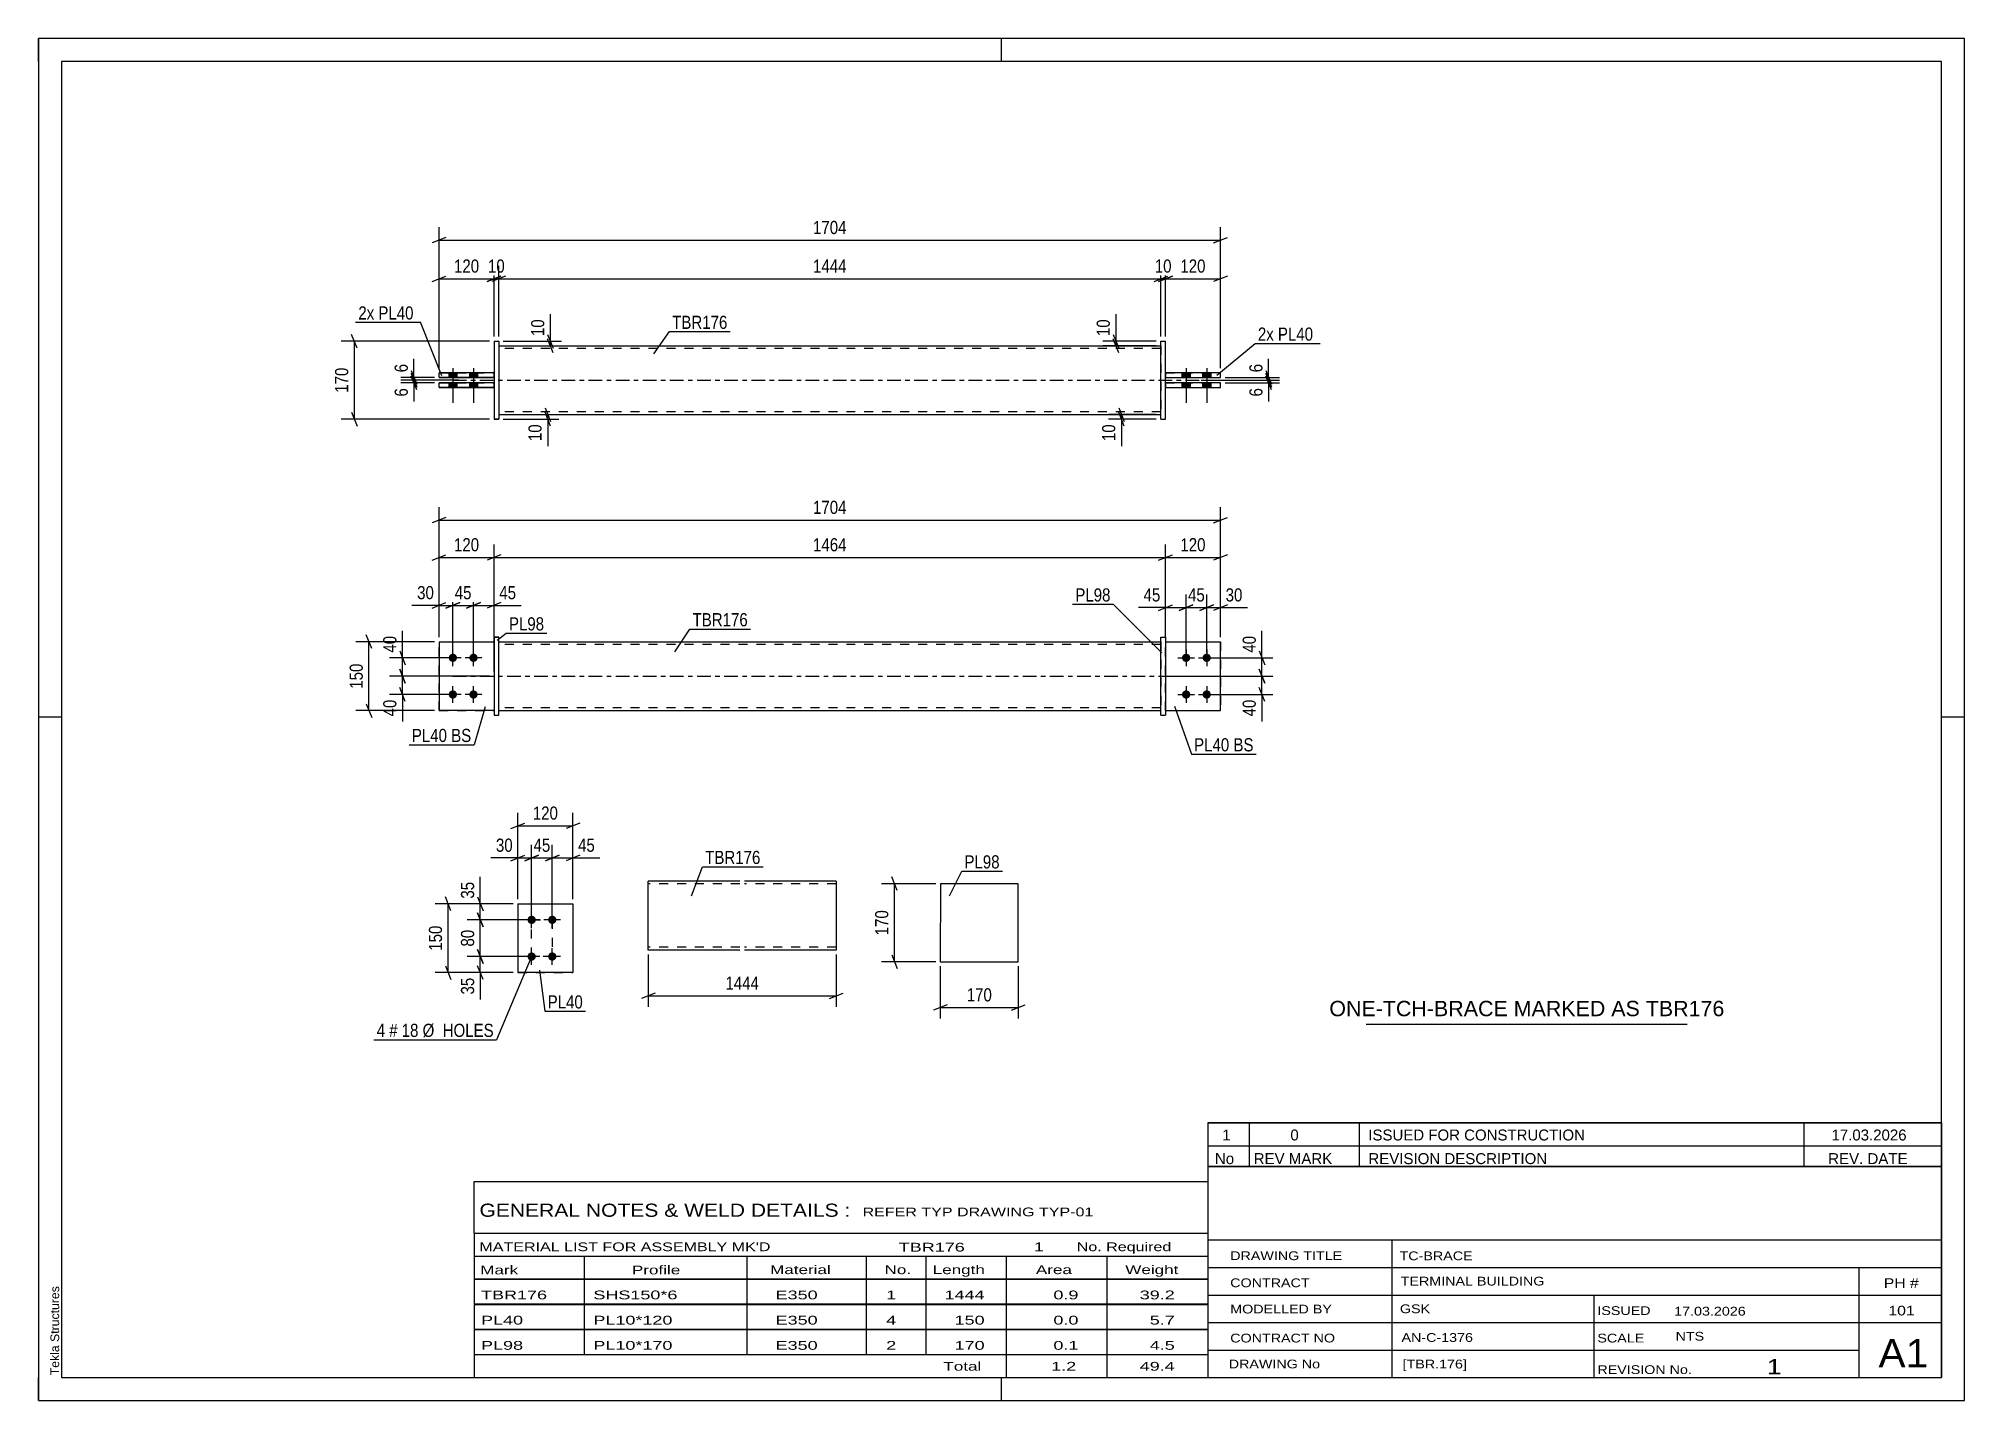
# Model space of a CAD drawing. Header units: millimetres. Extents: x 0 to 420, y 0 to 297.
import ezdxf

# ---------------------------------------------------------------- set-up
doc = ezdxf.new("R2010")
doc.units = ezdxf.units.MM
doc.linetypes.add('DXK_LINE_DOT2', pattern=[3.9198, 1.9599, -1.9599])
doc.linetypes.add('DXK_LINE_DOT3', pattern=[5.9187, 2.979, -0.9799, 0.9799, -0.9799])
doc.styles.add('Arial', font='ARIAL.TTF', dxfattribs={"height": 0.2})
doc.styles.add('Arial Narrow', font='ARIALN.TTF', dxfattribs={"height": 0.2})

# ---------------------------------------------------------------- blocks, each defined once
blk = doc.blocks.new('Unknown-580573664-1163')
at = {"color": 5, "linetype": 'Continuous'}
for p, q in [((420, 297), (0, 297)), ((0, 297), (0, 0)), ((0, 292), (0, 297)), ((210, 292), (210, 297)), ((420, 0), (420, 297)), ((415, 292), (5, 292)), ((5, 292), (5, 5)), ((415, 5), (415, 292)), ((5, 149), (0, 149)), ((420, 149), (415, 149)), ((0, 0), (0, 5)), ((5, 5), (415, 5)), ((210, 0), (210, 5)), ((0, 0), (420, 0))]:
    blk.add_line(p, q, dxfattribs=at)
at = {"color": 174, "linetype": 'Continuous', "style": 'Arial'}
blk.add_text('Tekla Structures', height=1.9102, rotation=90, dxfattribs=at).set_placement((4.5, 5.5))
blk = doc.blocks.new('Part-580573664-1794 - 1738')
at = {"color": 2, "linetype": 'Continuous'}
for p, q in [((87.35, 165.45), (99.35, 165.45)), ((87.35, 165.45), (87.35, 150.45)), ((99.35, 150.45), (87.35, 150.45)), ((87.35, 150.45), (87.35, 150.45))]:
    blk.add_line(p, q, dxfattribs=at)
at = {"color": 7, "linetype": 'DXK_LINE_DOT2'}
for p, q in [((87.35, 165.45), (99.35, 165.45)), ((99.35, 165.45), (99.35, 165.45)), ((99.35, 165.45), (99.35, 150.45)), ((87.35, 150.45), (99.35, 150.45)), ((87.35, 150.45), (87.35, 150.45))]:
    blk.add_line(p, q, dxfattribs=at)
blk = doc.blocks.new('Part-580573664-1769 - 1738')
at = {"color": 2, "linetype": 'Continuous'}
for p, q in [((245.76, 165.45), (257.76, 165.45)), ((257.76, 165.45), (257.76, 165.45)), ((257.76, 150.45), (257.76, 165.45)), ((245.76, 150.45), (257.76, 150.45))]:
    blk.add_line(p, q, dxfattribs=at)
at = {"color": 7, "linetype": 'DXK_LINE_DOT2'}
for p, q in [((245.76, 165.45), (257.76, 165.45)), ((245.76, 150.45), (245.76, 165.45)), ((245.76, 150.45), (245.76, 150.45)), ((245.76, 150.45), (257.76, 150.45))]:
    blk.add_line(p, q, dxfattribs=at)
blk = doc.blocks.new('Part-580573664-1764 - 1738')
at = {"color": 7, "linetype": 'DXK_LINE_DOT2'}
for p, q in [((245.76, 165.45), (257.76, 165.45)), ((245.76, 150.45), (245.76, 165.45)), ((245.76, 165.45), (257.76, 165.45)), ((257.76, 165.45), (257.76, 165.45)), ((257.76, 165.45), (257.76, 150.45)), ((245.76, 150.45), (245.76, 150.45)), ((245.76, 150.45), (257.76, 150.45)), ((245.76, 150.45), (257.76, 150.45))]:
    blk.add_line(p, q, dxfattribs=at)
blk = doc.blocks.new('Part-580573664-1784 - 1738')
at = {"color": 2, "linetype": 'Continuous'}
for p, q in [((244.76, 166.46), (245.76, 166.46)), ((244.76, 149.46), (244.76, 166.46)), ((245.76, 166.46), (245.76, 149.45)), ((244.76, 149.46), (244.76, 149.45)), ((244.76, 149.45), (244.76, 149.46)), ((244.76, 149.46), (245.76, 149.46)), ((244.76, 149.45), (245.76, 149.45))]:
    blk.add_line(p, q, dxfattribs=at)
at = {"color": 7, "linetype": 'DXK_LINE_DOT2'}
blk.add_line((244.76, 166.45), (245.76, 166.45), dxfattribs=at)
blk = doc.blocks.new('Part-580573664-1799 - 1738')
at = {"color": 2, "linetype": 'Continuous'}
for p, q in [((100.35, 166.46), (99.35, 166.46)), ((99.35, 166.46), (99.35, 149.45)), ((100.35, 149.45), (100.35, 166.46)), ((99.35, 149.46), (100.35, 149.46)), ((99.35, 149.45), (100.35, 149.45)), ((100.35, 149.46), (100.35, 149.45))]:
    blk.add_line(p, q, dxfattribs=at)
at = {"color": 7, "linetype": 'DXK_LINE_DOT2'}
blk.add_line((99.35, 166.45), (100.35, 166.45), dxfattribs=at)
blk = doc.blocks.new('Part-580573664-1789 - 1738')
at = {"color": 7, "linetype": 'DXK_LINE_DOT2'}
for p, q in [((87.35, 165.45), (99.35, 165.45)), ((87.35, 165.45), (99.35, 165.45)), ((87.35, 150.45), (87.35, 165.45)), ((99.35, 165.45), (99.35, 165.45)), ((99.35, 165.45), (99.35, 150.45)), ((87.35, 150.45), (99.35, 150.45)), ((99.35, 150.45), (87.35, 150.45)), ((87.35, 150.45), (87.35, 150.45))]:
    blk.add_line(p, q, dxfattribs=at)
blk = doc.blocks.new('Part-580573664-1804 - 1738')
at = {"color": 2, "linetype": 'Continuous'}
for p, q in [((100.35, 165.45), (244.76, 165.45)), ((100.35, 150.45), (244.76, 150.45))]:
    blk.add_line(p, q, dxfattribs=at)
at = {"color": 7, "linetype": 'DXK_LINE_DOT2'}
for p, q in [((100.35, 150.45), (100.35, 165.45)), ((244.76, 164.85), (100.35, 164.85)), ((244.76, 165.45), (244.76, 150.45)), ((244.76, 151.05), (100.35, 151.05))]:
    blk.add_line(p, q, dxfattribs=at)
at = {"color": 7, "linetype": 'DXK_LINE_DOT3'}
blk.add_line((90.35, 157.95), (254.76, 157.95), dxfattribs=at)
blk = doc.blocks.new('Bolt-580573664-1805 - 1738')
at = {"linetype": 'Continuous'}
for points in [[(250.26, 162.85), (250.44, 162.83), (250.62, 162.78), (250.79, 162.68), (250.93, 162.56), (251.04, 162.4), (251.11, 162.23), (251.15, 162.05), (251.15, 161.86), (251.11, 161.68), (251.04, 161.5), (250.93, 161.35), (250.79, 161.23), (250.62, 161.13), (250.44, 161.07), (250.26, 161.05), (250.07, 161.07), (249.89, 161.13), (249.73, 161.23), (249.59, 161.35), (249.48, 161.5), (249.4, 161.68), (249.36, 161.86), (249.36, 162.05), (249.4, 162.23), (249.48, 162.4), (249.59, 162.56), (249.73, 162.68), (249.89, 162.78), (250.07, 162.83)], [(254.76, 162.85), (254.94, 162.83), (255.12, 162.78), (255.29, 162.68), (255.43, 162.56), (255.54, 162.4), (255.61, 162.23), (255.65, 162.05), (255.65, 161.86), (255.61, 161.68), (255.54, 161.5), (255.43, 161.35), (255.29, 161.23), (255.12, 161.13), (254.94, 161.07), (254.76, 161.05), (254.57, 161.07), (254.39, 161.13), (254.23, 161.23), (254.09, 161.35), (253.98, 161.5), (253.9, 161.68), (253.86, 161.86), (253.86, 162.05), (253.9, 162.23), (253.98, 162.4), (254.09, 162.56), (254.23, 162.68), (254.39, 162.78), (254.57, 162.83)], [(250.26, 154.85), (250.44, 154.83), (250.62, 154.78), (250.79, 154.68), (250.93, 154.56), (251.04, 154.4), (251.11, 154.23), (251.15, 154.05), (251.15, 153.86), (251.11, 153.68), (251.04, 153.5), (250.93, 153.35), (250.79, 153.23), (250.62, 153.13), (250.44, 153.07), (250.26, 153.05), (250.07, 153.07), (249.89, 153.13), (249.73, 153.23), (249.59, 153.35), (249.48, 153.5), (249.4, 153.68), (249.36, 153.86), (249.36, 154.05), (249.4, 154.23), (249.48, 154.4), (249.59, 154.56), (249.73, 154.68), (249.89, 154.78), (250.07, 154.83)], [(254.76, 154.85), (254.94, 154.83), (255.12, 154.78), (255.29, 154.68), (255.43, 154.56), (255.54, 154.4), (255.61, 154.23), (255.65, 154.05), (255.65, 153.86), (255.61, 153.68), (255.54, 153.5), (255.43, 153.35), (255.29, 153.23), (255.12, 153.13), (254.94, 153.07), (254.76, 153.05), (254.57, 153.07), (254.39, 153.13), (254.23, 153.23), (254.09, 153.35), (253.98, 153.5), (253.9, 153.68), (253.86, 153.86), (253.86, 154.05), (253.9, 154.23), (253.98, 154.4), (254.09, 154.56), (254.23, 154.68), (254.39, 154.78), (254.57, 154.83)]]:
    blk.add_hatch(color=1, dxfattribs=at).paths.add_polyline_path(points)
at = {"color": 1, "linetype": 'Continuous'}
for p, q in [((248.46, 161.95), (252.06, 161.95)), ((250.26, 163.75), (250.26, 160.15)), ((252.96, 161.95), (256.56, 161.95)), ((254.76, 163.75), (254.76, 160.15)), ((250.26, 155.75), (250.26, 152.15)), ((254.76, 155.75), (254.76, 152.15)), ((248.46, 153.95), (252.06, 153.95)), ((252.96, 153.95), (256.56, 153.95))]:
    blk.add_line(p, q, dxfattribs=at)
blk = doc.blocks.new('Bolt-580573664-1806 - 1738')
at = {"linetype": 'Continuous'}
for points in [[(90.35, 161.05), (90.16, 161.07), (89.98, 161.13), (89.82, 161.23), (89.68, 161.35), (89.57, 161.5), (89.49, 161.68), (89.46, 161.86), (89.46, 162.05), (89.49, 162.23), (89.57, 162.4), (89.68, 162.56), (89.82, 162.68), (89.98, 162.78), (90.16, 162.83), (90.35, 162.85), (90.54, 162.83), (90.72, 162.78), (90.88, 162.68), (91.02, 162.56), (91.13, 162.4), (91.21, 162.23), (91.25, 162.05), (91.25, 161.86), (91.21, 161.68), (91.13, 161.5), (91.02, 161.35), (90.88, 161.23), (90.72, 161.13), (90.54, 161.07)], [(94.85, 161.05), (94.66, 161.07), (94.48, 161.13), (94.32, 161.23), (94.18, 161.35), (94.07, 161.5), (93.99, 161.68), (93.96, 161.86), (93.96, 162.05), (93.99, 162.23), (94.07, 162.4), (94.18, 162.56), (94.32, 162.68), (94.48, 162.78), (94.66, 162.83), (94.85, 162.85), (95.04, 162.83), (95.22, 162.78), (95.38, 162.68), (95.52, 162.56), (95.63, 162.4), (95.71, 162.23), (95.75, 162.05), (95.75, 161.86), (95.71, 161.68), (95.63, 161.5), (95.52, 161.35), (95.38, 161.23), (95.22, 161.13), (95.04, 161.07)], [(90.35, 153.05), (90.16, 153.07), (89.98, 153.13), (89.82, 153.23), (89.68, 153.35), (89.57, 153.5), (89.49, 153.68), (89.46, 153.86), (89.46, 154.05), (89.49, 154.23), (89.57, 154.4), (89.68, 154.56), (89.82, 154.68), (89.98, 154.78), (90.16, 154.83), (90.35, 154.85), (90.54, 154.83), (90.72, 154.78), (90.88, 154.68), (91.02, 154.56), (91.13, 154.4), (91.21, 154.23), (91.25, 154.05), (91.25, 153.86), (91.21, 153.68), (91.13, 153.5), (91.02, 153.35), (90.88, 153.23), (90.72, 153.13), (90.54, 153.07)], [(94.85, 153.05), (94.66, 153.07), (94.48, 153.13), (94.32, 153.23), (94.18, 153.35), (94.07, 153.5), (93.99, 153.68), (93.96, 153.86), (93.96, 154.05), (93.99, 154.23), (94.07, 154.4), (94.18, 154.56), (94.32, 154.68), (94.48, 154.78), (94.66, 154.83), (94.85, 154.85), (95.04, 154.83), (95.22, 154.78), (95.38, 154.68), (95.52, 154.56), (95.63, 154.4), (95.71, 154.23), (95.75, 154.05), (95.75, 153.86), (95.71, 153.68), (95.63, 153.5), (95.52, 153.35), (95.38, 153.23), (95.22, 153.13), (95.04, 153.07)]]:
    blk.add_hatch(color=1, dxfattribs=at).paths.add_polyline_path(points)
at = {"color": 1, "linetype": 'Continuous'}
for p, q in [((92.15, 161.95), (88.55, 161.95)), ((90.35, 160.15), (90.35, 163.75)), ((96.65, 161.95), (93.05, 161.95)), ((94.85, 160.15), (94.85, 163.75)), ((90.35, 152.15), (90.35, 155.75)), ((94.85, 152.15), (94.85, 155.75)), ((92.15, 153.95), (88.55, 153.95)), ((96.65, 153.95), (93.05, 153.95))]:
    blk.add_line(p, q, dxfattribs=at)
blk = doc.blocks.new('Part-580573664-1418 - 1390')
at = {"color": 2, "linetype": 'Continuous'}
for p, q in [((257.76, 224.09), (245.76, 224.09)), ((245.76, 223.09), (257.76, 223.09)), ((245.76, 223.09), (257.76, 223.09)), ((257.76, 223.09), (257.76, 224.09))]:
    blk.add_line(p, q, dxfattribs=at)
at = {"color": 7, "linetype": 'DXK_LINE_DOT2'}
for p, q in [((245.76, 224.09), (245.76, 223.09)), ((245.76, 224.09), (257.76, 224.09)), ((257.76, 223.09), (257.76, 223.09)), ((257.76, 223.09), (257.76, 223.09))]:
    blk.add_line(p, q, dxfattribs=at)
blk = doc.blocks.new('Part-580573664-1445 - 1390')
at = {"color": 2, "linetype": 'Continuous'}
for p, q in [((100.35, 229.99), (244.76, 229.99)), ((100.35, 214.99), (244.76, 214.99))]:
    blk.add_line(p, q, dxfattribs=at)
at = {"color": 7, "linetype": 'DXK_LINE_DOT2'}
for p, q in [((100.35, 229.99), (100.35, 214.99)), ((244.76, 229.39), (100.35, 229.39)), ((244.76, 229.99), (244.76, 214.99)), ((244.76, 215.59), (100.35, 215.59))]:
    blk.add_line(p, q, dxfattribs=at)
at = {"color": 7, "linetype": 'DXK_LINE_DOT3'}
blk.add_line((90.35, 222.49), (254.76, 222.49), dxfattribs=at)
blk = doc.blocks.new('Bolt-580573664-1429 - 1390')
at = {"linetype": 'Continuous'}
for points in [[(89.45, 223.09), (91.25, 223.09), (91.25, 224.09), (89.45, 224.09)], [(89.45, 223.09), (91.25, 223.09), (91.25, 224.09), (89.45, 224.09)], [(93.95, 223.09), (95.75, 223.09), (95.75, 224.09), (93.95, 224.09)], [(93.95, 223.09), (95.75, 223.09), (95.75, 224.09), (93.95, 224.09)], [(89.45, 220.89), (91.25, 220.89), (91.25, 221.89), (89.45, 221.89)], [(89.45, 220.89), (91.25, 220.89), (91.25, 221.89), (89.45, 221.89)], [(93.95, 220.89), (95.75, 220.89), (95.75, 221.89), (93.95, 221.89)], [(93.95, 220.89), (95.75, 220.89), (95.75, 221.89), (93.95, 221.89)]]:
    blk.add_hatch(color=1, dxfattribs=at).paths.add_polyline_path(points)
at = {"color": 1, "linetype": 'Continuous'}
for p, q in [((89.45, 224.09), (89.45, 223.09)), ((89.45, 224.09), (89.45, 223.09)), ((90.35, 225.09), (90.35, 217.59)), ((90.35, 225.09), (90.35, 217.59)), ((91.25, 224.09), (91.25, 223.09)), ((91.25, 224.09), (91.25, 223.09)), ((93.95, 224.09), (93.95, 223.09)), ((93.95, 224.09), (93.95, 223.09)), ((94.85, 225.09), (94.85, 217.59)), ((94.85, 225.09), (94.85, 217.59)), ((95.75, 224.09), (95.75, 223.09)), ((95.75, 224.09), (95.75, 223.09)), ((89.45, 221.89), (89.45, 220.89)), ((89.45, 221.89), (89.45, 220.89)), ((91.25, 221.89), (91.25, 220.89)), ((91.25, 221.89), (91.25, 220.89)), ((93.95, 221.89), (93.95, 220.89)), ((93.95, 221.89), (93.95, 220.89)), ((95.75, 221.89), (95.75, 220.89)), ((95.75, 221.89), (95.75, 220.89))]:
    blk.add_line(p, q, dxfattribs=at)
blk = doc.blocks.new('Part-580573664-1446 - 1390')
at = {"color": 2, "linetype": 'Continuous'}
for p, q in [((99.35, 230.99), (100.35, 230.99)), ((99.35, 230.99), (99.35, 213.99)), ((100.35, 230.99), (100.35, 213.99)), ((99.35, 213.99), (100.35, 213.99)), ((100.35, 213.99), (99.35, 213.99)), ((99.35, 213.99), (99.35, 213.99)), ((99.35, 213.99), (99.35, 213.99))]:
    blk.add_line(p, q, dxfattribs=at)
at = {"color": 7, "linetype": 'DXK_LINE_DOT2'}
for p in [(99.35, 230.99), (100.35, 230.99)]:
    blk.add_line(p, (100.35, 230.99), dxfattribs=at)
blk = doc.blocks.new('Bolt-580573664-1430 - 1390')
at = {"linetype": 'Continuous'}
for points in [[(251.16, 224.09), (249.36, 224.09), (249.36, 223.09), (251.16, 223.09)], [(251.16, 224.09), (249.36, 224.09), (249.36, 223.09), (251.16, 223.09)], [(255.66, 224.09), (253.86, 224.09), (253.86, 223.09), (255.66, 223.09)], [(255.66, 224.09), (253.86, 224.09), (253.86, 223.09), (255.66, 223.09)], [(251.16, 221.89), (249.36, 221.89), (249.36, 220.89), (251.16, 220.89)], [(251.16, 221.89), (249.36, 221.89), (249.36, 220.89), (251.16, 220.89)], [(255.66, 221.89), (253.86, 221.89), (253.86, 220.89), (255.66, 220.89)], [(255.66, 221.89), (253.86, 221.89), (253.86, 220.89), (255.66, 220.89)]]:
    blk.add_hatch(color=1, dxfattribs=at).paths.add_polyline_path(points)
at = {"color": 1, "linetype": 'Continuous'}
for p, q in [((249.36, 224.09), (249.36, 223.09)), ((249.36, 224.09), (249.36, 223.09)), ((250.26, 225.09), (250.26, 217.59)), ((250.26, 225.09), (250.26, 217.59)), ((251.16, 224.09), (251.16, 223.09)), ((251.16, 224.09), (251.16, 223.09)), ((253.86, 224.09), (253.86, 223.09)), ((253.86, 224.09), (253.86, 223.09)), ((254.76, 225.09), (254.76, 217.59)), ((254.76, 225.09), (254.76, 217.59)), ((255.66, 224.09), (255.66, 223.09)), ((255.66, 224.09), (255.66, 223.09)), ((249.36, 221.89), (249.36, 220.89)), ((249.36, 221.89), (249.36, 220.89)), ((251.16, 221.89), (251.16, 220.89)), ((251.16, 221.89), (251.16, 220.89)), ((253.86, 221.89), (253.86, 220.89)), ((253.86, 221.89), (253.86, 220.89)), ((255.66, 221.89), (255.66, 220.89)), ((255.66, 221.89), (255.66, 220.89))]:
    blk.add_line(p, q, dxfattribs=at)
blk = doc.blocks.new('Part-580573664-1451 - 1390')
at = {"color": 2, "linetype": 'Continuous'}
for p, q in [((99.35, 221.89), (87.35, 221.89)), ((87.35, 220.89), (87.35, 221.89)), ((87.35, 220.89), (99.35, 220.89)), ((99.35, 220.89), (87.35, 220.89))]:
    blk.add_line(p, q, dxfattribs=at)
at = {"color": 7, "linetype": 'DXK_LINE_DOT2'}
for p, q in [((87.35, 221.89), (99.35, 221.89)), ((87.35, 220.89), (87.35, 220.89)), ((99.35, 220.89), (99.35, 221.89))]:
    blk.add_line(p, q, dxfattribs=at)
blk = doc.blocks.new('Part-580573664-1456 - 1390')
at = {"color": 2, "linetype": 'Continuous'}
for p, q in [((99.35, 224.09), (87.35, 224.09)), ((87.35, 223.09), (87.35, 224.09)), ((87.35, 223.09), (99.35, 223.09)), ((99.35, 223.09), (87.35, 223.09))]:
    blk.add_line(p, q, dxfattribs=at)
at = {"color": 7, "linetype": 'DXK_LINE_DOT2'}
for p, q in [((87.35, 224.09), (99.35, 224.09)), ((87.35, 223.09), (87.35, 223.09)), ((99.35, 223.09), (99.35, 224.09))]:
    blk.add_line(p, q, dxfattribs=at)
blk = doc.blocks.new('Part-580573664-1457 - 1390')
at = {"color": 2, "linetype": 'Continuous'}
for p, q in [((244.76, 213.99), (244.76, 230.99)), ((244.76, 230.99), (245.76, 230.99)), ((245.76, 213.99), (245.76, 230.99)), ((244.76, 213.99), (245.76, 213.99)), ((244.76, 213.99), (244.76, 213.99)), ((244.76, 213.99), (244.76, 213.99)), ((244.76, 213.99), (245.76, 213.99)), ((245.76, 213.99), (245.76, 213.99)), ((245.76, 213.99), (245.76, 213.99))]:
    blk.add_line(p, q, dxfattribs=at)
at = {"color": 7, "linetype": 'DXK_LINE_DOT2'}
for q in [(244.76, 230.99), (245.76, 230.99)]:
    blk.add_line((244.76, 230.99), q, dxfattribs=at)
blk = doc.blocks.new('Part-580573664-1462 - 1390')
at = {"color": 2, "linetype": 'Continuous'}
for p, q in [((257.76, 221.89), (245.76, 221.89)), ((245.76, 220.89), (257.76, 220.89)), ((245.76, 220.89), (257.76, 220.89)), ((257.76, 220.89), (257.76, 221.89))]:
    blk.add_line(p, q, dxfattribs=at)
at = {"color": 7, "linetype": 'DXK_LINE_DOT2'}
for p, q in [((245.76, 221.89), (245.76, 220.89)), ((245.76, 221.89), (257.76, 221.89)), ((257.76, 220.89), (257.76, 220.89)), ((257.76, 220.89), (257.76, 220.89))]:
    blk.add_line(p, q, dxfattribs=at)
blk = doc.blocks.new('Bolt-580573664-2158 - 2123')
at = {"linetype": 'Continuous'}
for points in [[(107.53, 105.71), (107.72, 105.69), (107.9, 105.64), (108.06, 105.54), (108.2, 105.42), (108.31, 105.26), (108.39, 105.09), (108.43, 104.91), (108.43, 104.72), (108.39, 104.54), (108.31, 104.36), (108.2, 104.21), (108.06, 104.09), (107.9, 103.99), (107.72, 103.93), (107.53, 103.91), (107.34, 103.93), (107.17, 103.99), (107, 104.09), (106.86, 104.21), (106.75, 104.36), (106.68, 104.54), (106.64, 104.72), (106.64, 104.91), (106.68, 105.09), (106.75, 105.26), (106.86, 105.42), (107, 105.54), (107.17, 105.64), (107.34, 105.69)], [(112.03, 105.71), (112.22, 105.69), (112.4, 105.64), (112.56, 105.54), (112.7, 105.42), (112.81, 105.26), (112.89, 105.09), (112.93, 104.91), (112.93, 104.72), (112.89, 104.54), (112.81, 104.36), (112.7, 104.21), (112.56, 104.09), (112.4, 103.99), (112.22, 103.93), (112.03, 103.91), (111.84, 103.93), (111.67, 103.99), (111.5, 104.09), (111.36, 104.21), (111.25, 104.36), (111.18, 104.54), (111.14, 104.72), (111.14, 104.91), (111.18, 105.09), (111.25, 105.26), (111.36, 105.42), (111.5, 105.54), (111.67, 105.64), (111.84, 105.69)], [(107.53, 97.71), (107.72, 97.69), (107.9, 97.64), (108.06, 97.54), (108.2, 97.42), (108.31, 97.26), (108.39, 97.09), (108.43, 96.91), (108.43, 96.72), (108.39, 96.54), (108.31, 96.36), (108.2, 96.21), (108.06, 96.09), (107.9, 95.99), (107.72, 95.93), (107.53, 95.91), (107.34, 95.93), (107.17, 95.99), (107, 96.09), (106.86, 96.21), (106.75, 96.36), (106.68, 96.54), (106.64, 96.72), (106.64, 96.91), (106.68, 97.09), (106.75, 97.26), (106.86, 97.42), (107, 97.54), (107.17, 97.64), (107.34, 97.69)], [(112.03, 97.71), (112.22, 97.69), (112.4, 97.64), (112.56, 97.54), (112.7, 97.42), (112.81, 97.26), (112.89, 97.09), (112.93, 96.91), (112.93, 96.72), (112.89, 96.54), (112.81, 96.36), (112.7, 96.21), (112.56, 96.09), (112.4, 95.99), (112.22, 95.93), (112.03, 95.91), (111.84, 95.93), (111.67, 95.99), (111.5, 96.09), (111.36, 96.21), (111.25, 96.36), (111.18, 96.54), (111.14, 96.72), (111.14, 96.91), (111.18, 97.09), (111.25, 97.26), (111.36, 97.42), (111.5, 97.54), (111.67, 97.64), (111.84, 97.69)]]:
    blk.add_hatch(color=1, dxfattribs=at).paths.add_polyline_path(points)
at = {"color": 1, "linetype": 'Continuous'}
for p, q in [((107.53, 103.01), (107.53, 106.61)), ((112.03, 103.01), (112.03, 106.61)), ((109.33, 104.81), (105.73, 104.81)), ((113.83, 104.81), (110.23, 104.81)), ((109.33, 96.81), (105.73, 96.81)), ((107.53, 95.01), (107.53, 98.61)), ((113.83, 96.81), (110.23, 96.81)), ((112.03, 95.01), (112.03, 98.61))]:
    blk.add_line(p, q, dxfattribs=at)
blk = doc.blocks.new('Part-580573664-2163 - 2123')
at = {"color": 2, "linetype": 'Continuous'}
for p, q in [((104.53, 108.31), (116.53, 108.31)), ((104.53, 108.31), (104.53, 93.31)), ((116.53, 108.31), (116.53, 108.31)), ((116.53, 108.31), (116.53, 93.31)), ((116.53, 93.31), (104.53, 93.31)), ((104.53, 93.31), (104.53, 93.31))]:
    blk.add_line(p, q, dxfattribs=at)
at = {"color": 7, "linetype": 'DXK_LINE_DOT2'}
for p, q in [((104.53, 108.31), (116.53, 108.31)), ((116.53, 108.31), (116.53, 108.31)), ((104.53, 93.31), (116.53, 93.31))]:
    blk.add_line(p, q, dxfattribs=at)
blk = doc.blocks.new('Part-580573664-2294 - 2288')
at = {"color": 2, "linetype": 'Continuous'}
for p, q in [((196.67, 112.68), (196.66, 95.68)), ((213.67, 112.68), (196.67, 112.68)), ((213.66, 95.68), (213.67, 112.68)), ((196.66, 95.68), (213.66, 95.68))]:
    blk.add_line(p, q, dxfattribs=at)
blk = doc.blocks.new('Part-580573664-2321 - 2313')
at = {"color": 2, "linetype": 'Continuous'}
for p, q in [((152.96, 113.23), (132.96, 113.23)), ((132.96, 98.32), (132.96, 113.23)), ((173.96, 113.23), (153.96, 113.23)), ((173.96, 113.23), (173.96, 98.23)), ((132.96, 98.23), (132.96, 98.32)), ((152.96, 98.23), (132.96, 98.23)), ((173.96, 98.23), (153.96, 98.23))]:
    blk.add_line(p, q, dxfattribs=at)
at = {"color": 7, "linetype": 'DXK_LINE_DOT2'}
for p, q in [((152.96, 112.63), (132.96, 112.63)), ((173.96, 112.63), (153.96, 112.63)), ((132.96, 98.83), (132.96, 98.88)), ((152.96, 98.83), (132.96, 98.83)), ((173.96, 98.83), (153.96, 98.83)), ((173.96, 98.83), (173.96, 98.88))]:
    blk.add_line(p, q, dxfattribs=at)
blk = doc.blocks.new('Rectangle-580573664-2273 - 2123')
at = {"color": 1, "linetype": 'DXK_LINE_DOT2'}
blk.add_lwpolyline([(107.53, 104.81), (112.03, 104.81), (112.03, 96.81), (107.53, 96.81), (107.53, 104.81)], close=True, dxfattribs=at)
blk = doc.blocks.new('StraightDimension-580573664-1826 - 1738')
at = {"color": 7, "linetype": 'Continuous'}
for p, q in [((248.76, 172.29), (251.76, 173.49)), ((250.26, 162.95), (250.26, 175.74)), ((250.26, 172.89), (254.76, 172.89)), ((256.26, 173.49), (253.26, 172.29)), ((254.76, 162.95), (254.76, 175.74))]:
    blk.add_line(p, q, dxfattribs=at)
at = {"color": 0}
blk.add_wipeout([(254.93, 173.64), (254.93, 177.84), (250.08, 177.84), (250.08, 173.64)], dxfattribs=at)
at = {"color": 3, "style": 'Arial Narrow'}
blk.add_text('45', height=2.863, dxfattribs=at).set_placement((250.68, 174.24))
blk = doc.blocks.new('StraightDimension-580573664-1914 - 1738')
at = {"color": 7, "linetype": 'Continuous'}
for p, q in [((99.35, 158.95), (99.35, 186.68)), ((245.76, 166.45), (245.76, 186.68)), ((100.85, 184.43), (97.85, 183.23)), ((99.35, 183.83), (245.76, 183.83)), ((244.26, 183.23), (247.26, 184.43))]:
    blk.add_line(p, q, dxfattribs=at)
at = {"color": 0}
blk.add_wipeout([(176.81, 184.58), (176.81, 188.78), (168.3, 188.78), (168.3, 184.58)], dxfattribs=at)
at = {"color": 3, "style": 'Arial Narrow'}
blk.add_text('1464', height=2.863, dxfattribs=at).set_placement((168.9, 185.18))
blk = doc.blocks.new('StraightDimension-580573664-1991 - 1738')
at = {"color": 7, "linetype": 'Continuous'}
for p, q in [((98.35, 157.95), (76.54, 157.95)), ((78.79, 159.45), (79.99, 156.45)), ((79.99, 152.45), (78.79, 155.45)), ((79.39, 153.95), (79.39, 157.95)), ((89.35, 153.95), (76.54, 153.95))]:
    blk.add_line(p, q, dxfattribs=at)
at = {"color": 0}
blk.add_wipeout([(78.64, 153.43), (74.44, 153.43), (74.44, 148.57), (78.64, 148.57)], dxfattribs=at)
at = {"color": 7, "linetype": 'Continuous'}
blk.add_line((79.39, 153.95), (79.39, 148.05), dxfattribs=at)
blk.add_line((79.39, 153.95), (79.39, 148.05), dxfattribs=at)
at = {"color": 3, "style": 'Arial Narrow'}
blk.add_text('40', height=2.863, rotation=90.0002, dxfattribs=at).set_placement((78.04, 149.17))
blk = doc.blocks.new('StraightDimension-580573664-1974 - 1738')
at = {"color": 7, "linetype": 'Continuous'}
for p, q in [((93.35, 172.78), (96.35, 173.98)), ((94.85, 162.95), (94.85, 176.23)), ((94.85, 173.38), (99.35, 173.38)), ((100.85, 173.98), (97.85, 172.78)), ((99.35, 166.45), (99.35, 176.23))]:
    blk.add_line(p, q, dxfattribs=at)
at = {"color": 0}
blk.add_wipeout([(104.73, 174.13), (104.73, 178.33), (99.88, 178.33), (99.88, 174.13)], dxfattribs=at)
at = {"color": 7, "linetype": 'Continuous'}
blk.add_line((99.35, 173.38), (105.26, 173.38), dxfattribs=at)
blk.add_line((99.35, 173.38), (105.26, 173.38), dxfattribs=at)
at = {"color": 3, "style": 'Arial Narrow'}
blk.add_text('45', height=2.863, dxfattribs=at).set_placement((100.48, 174.73))
blk = doc.blocks.new('StraightDimension-580573664-2000 - 1738')
at = {"color": 7, "linetype": 'Continuous'}
for p, q in [((89.35, 161.95), (76.54, 161.95)), ((78.79, 163.45), (79.99, 160.45)), ((79.39, 157.95), (79.39, 161.95)), ((98.35, 157.95), (76.54, 157.95)), ((79.99, 156.45), (78.79, 159.45))]:
    blk.add_line(p, q, dxfattribs=at)
at = {"color": 0}
blk.add_wipeout([(78.64, 167.34), (74.44, 167.34), (74.44, 162.48), (78.64, 162.48)], dxfattribs=at)
at = {"color": 7, "linetype": 'Continuous'}
blk.add_line((79.39, 161.95), (79.39, 167.86), dxfattribs=at)
blk.add_line((79.39, 161.95), (79.39, 167.86), dxfattribs=at)
at = {"color": 3, "style": 'Arial Narrow'}
blk.add_text('40', height=2.863, rotation=90.0002, dxfattribs=at).set_placement((78.04, 163.08))
blk = doc.blocks.new('StraightDimension-580573664-1810 - 1738')
at = {"color": 7, "linetype": 'Continuous'}
for p, q in [((253.26, 172.29), (256.26, 173.49)), ((254.76, 162.95), (254.76, 175.74)), ((254.76, 172.89), (257.76, 172.89)), ((259.26, 173.49), (256.26, 172.29)), ((257.76, 166.45), (257.76, 175.74))]:
    blk.add_line(p, q, dxfattribs=at)
at = {"color": 0}
blk.add_wipeout([(263.14, 173.64), (263.14, 177.84), (258.28, 177.84), (258.28, 173.64)], dxfattribs=at)
at = {"color": 7, "linetype": 'Continuous'}
blk.add_line((257.76, 172.89), (263.66, 172.89), dxfattribs=at)
blk.add_line((257.76, 172.89), (263.66, 172.89), dxfattribs=at)
at = {"color": 3, "style": 'Arial Narrow'}
blk.add_text('30', height=2.863, dxfattribs=at).set_placement((258.88, 174.24))
blk = doc.blocks.new('StraightDimension-580573664-1839 - 1738')
at = {"color": 7, "linetype": 'Continuous'}
for p, q in [((244.26, 172.29), (247.26, 173.49)), ((245.76, 166.45), (245.76, 175.74)), ((245.76, 172.89), (250.26, 172.89)), ((251.76, 173.49), (248.76, 172.29)), ((250.26, 162.95), (250.26, 175.74))]:
    blk.add_line(p, q, dxfattribs=at)
at = {"color": 0}
blk.add_wipeout([(245.23, 173.64), (245.23, 177.84), (240.38, 177.84), (240.38, 173.64)], dxfattribs=at)
at = {"color": 7, "linetype": 'Continuous'}
blk.add_line((245.76, 172.89), (239.85, 172.89), dxfattribs=at)
blk.add_line((245.76, 172.89), (239.85, 172.89), dxfattribs=at)
at = {"color": 3, "style": 'Arial Narrow'}
blk.add_text('45', height=2.863, dxfattribs=at).set_placement((240.98, 174.24))
blk = doc.blocks.new('StraightDimension-580573664-1856 - 1738')
at = {"color": 7, "linetype": 'Continuous'}
for p, q in [((87.35, 166.45), (87.35, 194.83)), ((257.76, 166.45), (257.76, 194.83)), ((88.85, 192.58), (85.85, 191.38)), ((87.35, 191.98), (257.76, 191.98)), ((256.26, 191.38), (259.26, 192.58))]:
    blk.add_line(p, q, dxfattribs=at)
at = {"color": 0}
blk.add_wipeout([(176.81, 192.73), (176.81, 196.93), (168.3, 196.93), (168.3, 192.73)], dxfattribs=at)
at = {"color": 3, "style": 'Arial Narrow'}
blk.add_text('1704', height=2.863, dxfattribs=at).set_placement((168.9, 193.33))
blk = doc.blocks.new('StraightDimension-580573664-1876 - 1738')
at = {"color": 7, "linetype": 'Continuous'}
for p, q in [((255.76, 161.95), (269.2, 161.95)), ((266.2, 163.45), (267.4, 160.45)), ((266.8, 157.95), (266.8, 161.95)), ((246.76, 157.95), (269.2, 157.95)), ((267.4, 156.45), (266.2, 159.45))]:
    blk.add_line(p, q, dxfattribs=at)
at = {"color": 0}
blk.add_wipeout([(266.05, 167.34), (261.85, 167.34), (261.85, 162.48), (266.05, 162.48)], dxfattribs=at)
at = {"color": 7, "linetype": 'Continuous'}
blk.add_line((266.8, 161.95), (266.8, 167.86), dxfattribs=at)
blk.add_line((266.8, 161.95), (266.8, 167.86), dxfattribs=at)
at = {"color": 3, "style": 'Arial Narrow'}
blk.add_text('40', height=2.863, rotation=90.0002, dxfattribs=at).set_placement((265.45, 163.08))
blk = doc.blocks.new('StraightDimension-580573664-1885 - 1738')
at = {"color": 7, "linetype": 'Continuous'}
for p, q in [((246.76, 157.95), (269.2, 157.95)), ((266.2, 159.45), (267.4, 156.45)), ((267.4, 152.45), (266.2, 155.45)), ((266.8, 153.95), (266.8, 157.95)), ((255.76, 153.95), (269.2, 153.95))]:
    blk.add_line(p, q, dxfattribs=at)
at = {"color": 0}
blk.add_wipeout([(266.05, 153.43), (261.85, 153.43), (261.85, 148.57), (266.05, 148.57)], dxfattribs=at)
at = {"color": 7, "linetype": 'Continuous'}
blk.add_line((266.8, 153.95), (266.8, 148.05), dxfattribs=at)
blk.add_line((266.8, 153.95), (266.8, 148.05), dxfattribs=at)
at = {"color": 3, "style": 'Arial Narrow'}
blk.add_text('40', height=2.863, rotation=90.0002, dxfattribs=at).set_placement((265.45, 149.17))
blk = doc.blocks.new('StraightDimension-580573664-1895 - 1738')
at = {"color": 7, "linetype": 'Continuous'}
for p, q in [((245.76, 166.45), (245.76, 186.68)), ((257.76, 166.45), (257.76, 186.68)), ((244.26, 183.23), (247.26, 184.43)), ((245.76, 183.83), (257.76, 183.83)), ((259.26, 184.43), (256.26, 183.23))]:
    blk.add_line(p, q, dxfattribs=at)
at = {"color": 0}
blk.add_wipeout([(255.1, 184.58), (255.1, 188.78), (248.41, 188.78), (248.41, 184.58)], dxfattribs=at)
at = {"color": 3, "style": 'Arial Narrow'}
blk.add_text('120', height=2.863, dxfattribs=at).set_placement((249.01, 185.18))
blk = doc.blocks.new('StraightDimension-580573664-1929 - 1738')
at = {"color": 7, "linetype": 'Continuous'}
for p, q in [((87.35, 166.45), (87.35, 186.68)), ((99.35, 158.95), (99.35, 186.68)), ((85.85, 183.23), (88.85, 184.43)), ((87.35, 183.83), (99.35, 183.83)), ((100.85, 184.43), (97.85, 183.23))]:
    blk.add_line(p, q, dxfattribs=at)
at = {"color": 0}
blk.add_wipeout([(96.69, 184.58), (96.69, 188.78), (90.01, 188.78), (90.01, 184.58)], dxfattribs=at)
at = {"color": 3, "style": 'Arial Narrow'}
blk.add_text('120', height=2.863, dxfattribs=at).set_placement((90.61, 185.18))
blk = doc.blocks.new('StraightDimension-580573664-1945 - 1738')
at = {"color": 7, "linetype": 'Continuous'}
for p, q in [((85.85, 172.78), (88.85, 173.98)), ((87.35, 166.45), (87.35, 176.23)), ((87.35, 173.38), (90.35, 173.38)), ((91.85, 173.98), (88.85, 172.78)), ((90.35, 162.95), (90.35, 176.23))]:
    blk.add_line(p, q, dxfattribs=at)
at = {"color": 0}
blk.add_wipeout([(86.83, 174.13), (86.83, 178.33), (81.97, 178.33), (81.97, 174.13)], dxfattribs=at)
at = {"color": 7, "linetype": 'Continuous'}
blk.add_line((87.35, 173.38), (81.44, 173.38), dxfattribs=at)
blk.add_line((87.35, 173.38), (81.44, 173.38), dxfattribs=at)
at = {"color": 3, "style": 'Arial Narrow'}
blk.add_text('30', height=2.863, dxfattribs=at).set_placement((82.57, 174.73))
blk = doc.blocks.new('StraightDimension-580573664-1961 - 1738')
at = {"color": 7, "linetype": 'Continuous'}
for p, q in [((88.85, 172.78), (91.85, 173.98)), ((90.35, 162.95), (90.35, 176.23)), ((90.35, 173.38), (94.85, 173.38)), ((96.35, 173.98), (93.35, 172.78)), ((94.85, 162.95), (94.85, 176.23))]:
    blk.add_line(p, q, dxfattribs=at)
at = {"color": 0}
blk.add_wipeout([(95.03, 174.13), (95.03, 178.33), (90.17, 178.33), (90.17, 174.13)], dxfattribs=at)
at = {"color": 3, "style": 'Arial Narrow'}
blk.add_text('45', height=2.863, dxfattribs=at).set_placement((90.77, 174.73))
blk = doc.blocks.new('StraightDimension-580573664-2010 - 1738')
at = {"color": 7, "linetype": 'Continuous'}
for p, q in [((86.35, 165.45), (69.21, 165.45)), ((72.66, 163.95), (71.46, 166.95)), ((72.06, 150.45), (72.06, 165.45)), ((71.46, 151.95), (72.66, 148.95)), ((86.35, 150.45), (69.21, 150.45))]:
    blk.add_line(p, q, dxfattribs=at)
at = {"color": 0}
blk.add_wipeout([(71.31, 161.3), (67.11, 161.3), (67.11, 154.61), (71.31, 154.61)], dxfattribs=at)
at = {"color": 3, "style": 'Arial Narrow'}
blk.add_text('150', height=2.863, rotation=90.0002, dxfattribs=at).set_placement((70.71, 155.21))
blk = doc.blocks.new('StraightDimension-580573664-1691 - 1390')
at = {"color": 7, "linetype": 'Continuous'}
for p, q in [((81.27, 223.99), (82.47, 220.99)), ((82.47, 220.39), (81.27, 223.39)), ((91.6, 222.49), (79.02, 222.49)), ((86.35, 221.89), (79.02, 221.89)), ((81.87, 221.89), (81.87, 222.49))]:
    blk.add_line(p, q, dxfattribs=at)
at = {"color": 0}
blk.add_wipeout([(81.12, 221.36), (76.92, 221.36), (76.92, 218.33), (81.12, 218.33)], dxfattribs=at)
at = {"color": 7, "linetype": 'Continuous'}
blk.add_line((81.87, 221.89), (81.87, 217.81), dxfattribs=at)
blk.add_line((81.87, 221.89), (81.87, 217.81), dxfattribs=at)
at = {"color": 3, "style": 'Arial Narrow'}
blk.add_text('6', height=2.86, rotation=90.0002, dxfattribs=at).set_placement((80.52, 218.93))
blk = doc.blocks.new('StraightDimension-580573664-1552 - 1390')
at = {"color": 7, "linetype": 'Continuous'}
for p, q in [((234.37, 232.49), (235.57, 229.49)), ((235.57, 228.49), (234.37, 231.49)), ((243.76, 230.99), (232.12, 230.99)), ((243.76, 229.99), (232.12, 229.99)), ((234.97, 229.99), (234.97, 230.99))]:
    blk.add_line(p, q, dxfattribs=at)
at = {"color": 0}
blk.add_wipeout([(234.22, 236.37), (230.02, 236.37), (230.02, 231.51), (234.22, 231.51)], dxfattribs=at)
at = {"color": 7, "linetype": 'Continuous'}
blk.add_line((234.97, 230.99), (234.97, 236.89), dxfattribs=at)
blk.add_line((234.97, 230.99), (234.97, 236.89), dxfattribs=at)
at = {"color": 3, "style": 'Arial Narrow'}
blk.add_text('10', height=2.863, rotation=90.0002, dxfattribs=at).set_placement((233.62, 232.11))
blk = doc.blocks.new('StraightDimension-580573664-1650 - 1390')
at = {"color": 7, "linetype": 'Continuous'}
for p, q in [((267.66, 223.99), (268.86, 220.99)), ((268.86, 220.39), (267.66, 223.39)), ((253.51, 222.49), (270.66, 222.49)), ((258.76, 221.89), (270.66, 221.89)), ((268.26, 221.89), (268.26, 222.49))]:
    blk.add_line(p, q, dxfattribs=at)
at = {"color": 0}
blk.add_wipeout([(267.51, 221.36), (263.31, 221.36), (263.31, 218.34), (267.51, 218.34)], dxfattribs=at)
at = {"color": 7, "linetype": 'Continuous'}
blk.add_line((268.26, 221.89), (268.26, 217.81), dxfattribs=at)
blk.add_line((268.26, 221.89), (268.26, 217.81), dxfattribs=at)
at = {"color": 3, "style": 'Arial Narrow'}
blk.add_text('6', height=2.86, rotation=90.0002, dxfattribs=at).set_placement((266.91, 218.94))
blk = doc.blocks.new('StraightDimension-580573664-1538 - 1390')
at = {"color": 7, "linetype": 'Continuous'}
for p, q in [((243.76, 214.99), (233.31, 214.99)), ((235.56, 216.49), (236.76, 213.49)), ((236.76, 212.49), (235.56, 215.49)), ((236.16, 213.99), (236.16, 214.99)), ((243.76, 213.99), (233.31, 213.99))]:
    blk.add_line(p, q, dxfattribs=at)
at = {"color": 0}
blk.add_wipeout([(235.41, 213.46), (231.21, 213.46), (231.21, 208.61), (235.41, 208.61)], dxfattribs=at)
at = {"color": 7, "linetype": 'Continuous'}
blk.add_line((236.16, 213.99), (236.16, 208.08), dxfattribs=at)
blk.add_line((236.16, 213.99), (236.16, 208.08), dxfattribs=at)
at = {"color": 3, "style": 'Arial Narrow'}
blk.add_text('10', height=2.863, rotation=90.0002, dxfattribs=at).set_placement((234.81, 209.21))
blk = doc.blocks.new('StraightDimension-580573664-1567 - 1390')
at = {"color": 7, "linetype": 'Continuous'}
for p, q in [((88.85, 253.61), (85.85, 252.41)), ((87.35, 225.09), (87.35, 255.86)), ((87.35, 253.01), (257.76, 253.01)), ((256.26, 252.41), (259.26, 253.61)), ((257.76, 225.09), (257.76, 255.86))]:
    blk.add_line(p, q, dxfattribs=at)
at = {"color": 0}
blk.add_wipeout([(176.81, 253.76), (176.81, 257.96), (168.3, 257.96), (168.3, 253.76)], dxfattribs=at)
at = {"color": 3, "style": 'Arial Narrow'}
blk.add_text('1704', height=2.863, dxfattribs=at).set_placement((168.9, 254.36))
blk = doc.blocks.new('StraightDimension-580573664-1578 - 1390')
at = {"color": 7, "linetype": 'Continuous'}
for p, q in [((244.26, 244), (247.26, 245.2)), ((245.76, 231.99), (245.76, 247.45)), ((245.76, 244.6), (257.76, 244.6)), ((259.26, 245.2), (256.26, 244)), ((257.76, 225.09), (257.76, 247.45))]:
    blk.add_line(p, q, dxfattribs=at)
at = {"color": 0}
blk.add_wipeout([(255.1, 245.35), (255.1, 249.55), (248.41, 249.55), (248.41, 245.35)], dxfattribs=at)
at = {"color": 3, "style": 'Arial Narrow'}
blk.add_text('120', height=2.863, dxfattribs=at).set_placement((249.01, 245.95))
blk = doc.blocks.new('StraightDimension-580573664-1588 - 1390')
at = {"color": 7, "linetype": 'Continuous'}
for p, q in [((85.85, 244), (88.85, 245.2)), ((87.35, 225.09), (87.35, 247.45)), ((87.35, 244.6), (99.35, 244.6)), ((100.85, 245.2), (97.85, 244)), ((99.35, 231.99), (99.35, 247.45))]:
    blk.add_line(p, q, dxfattribs=at)
at = {"color": 0}
blk.add_wipeout([(96.69, 245.35), (96.69, 249.55), (90.01, 249.55), (90.01, 245.35)], dxfattribs=at)
at = {"color": 3, "style": 'Arial Narrow'}
blk.add_text('120', height=2.863, dxfattribs=at).set_placement((90.61, 245.95))
blk = doc.blocks.new('StraightDimension-580573664-1598 - 1390')
at = {"color": 7, "linetype": 'Continuous'}
for p, q in [((97.85, 244), (100.85, 245.2)), ((101.85, 245.2), (98.85, 244)), ((99.35, 231.99), (99.35, 247.45)), ((99.35, 244.6), (100.35, 244.6)), ((100.35, 231.99), (100.35, 247.45))]:
    blk.add_line(p, q, dxfattribs=at)
at = {"color": 0}
blk.add_wipeout([(102.28, 245.35), (102.28, 249.55), (97.42, 249.55), (97.42, 245.35)], dxfattribs=at)
at = {"color": 3, "style": 'Arial Narrow'}
blk.add_text('10', height=2.863, dxfattribs=at).set_placement((98.02, 245.95))
blk = doc.blocks.new('StraightDimension-580573664-1608 - 1390')
at = {"color": 7, "linetype": 'Continuous'}
for p, q in [((101.85, 245.2), (98.85, 244)), ((100.35, 231.99), (100.35, 247.45)), ((100.35, 244.6), (244.76, 244.6)), ((243.26, 244), (246.26, 245.2)), ((244.76, 231.99), (244.76, 247.45))]:
    blk.add_line(p, q, dxfattribs=at)
at = {"color": 0}
blk.add_wipeout([(176.81, 245.35), (176.81, 249.55), (168.3, 249.55), (168.3, 245.35)], dxfattribs=at)
at = {"color": 3, "style": 'Arial Narrow'}
blk.add_text('1444', height=2.863, dxfattribs=at).set_placement((168.9, 245.95))
blk = doc.blocks.new('StraightDimension-580573664-1618 - 1390')
at = {"color": 7, "linetype": 'Continuous'}
for p, q in [((243.26, 244), (246.26, 245.2)), ((247.26, 245.2), (244.26, 244)), ((244.76, 231.99), (244.76, 247.45)), ((244.76, 244.6), (245.76, 244.6)), ((245.76, 231.99), (245.76, 247.45))]:
    blk.add_line(p, q, dxfattribs=at)
at = {"color": 0}
blk.add_wipeout([(247.68, 245.35), (247.68, 249.55), (242.83, 249.55), (242.83, 245.35)], dxfattribs=at)
at = {"color": 3, "style": 'Arial Narrow'}
blk.add_text('10', height=2.863, dxfattribs=at).set_placement((243.43, 245.95))
blk = doc.blocks.new('StraightDimension-580573664-1629 - 1390')
at = {"color": 7, "linetype": 'Continuous'}
for p, q in [((101.35, 214.99), (113.45, 214.99)), ((110.45, 216.49), (111.65, 213.49)), ((111.65, 212.49), (110.45, 215.49)), ((111.05, 213.99), (111.05, 214.99)), ((101.35, 213.99), (113.45, 213.99))]:
    blk.add_line(p, q, dxfattribs=at)
at = {"color": 0}
blk.add_wipeout([(110.3, 213.46), (106.1, 213.46), (106.1, 208.61), (110.3, 208.61)], dxfattribs=at)
at = {"color": 7, "linetype": 'Continuous'}
blk.add_line((111.05, 213.99), (111.05, 208.08), dxfattribs=at)
blk.add_line((111.05, 213.99), (111.05, 208.08), dxfattribs=at)
at = {"color": 3, "style": 'Arial Narrow'}
blk.add_text('10', height=2.863, rotation=90.0002, dxfattribs=at).set_placement((109.7, 209.21))
blk = doc.blocks.new('StraightDimension-580573664-1639 - 1390')
at = {"color": 7, "linetype": 'Continuous'}
for p, q in [((111.03, 232.49), (112.23, 229.49)), ((112.23, 228.49), (111.03, 231.49)), ((101.35, 230.99), (114.03, 230.99)), ((101.35, 229.99), (114.03, 229.99)), ((111.63, 229.99), (111.63, 230.99))]:
    blk.add_line(p, q, dxfattribs=at)
at = {"color": 0}
blk.add_wipeout([(110.88, 236.37), (106.68, 236.37), (106.68, 231.51), (110.88, 231.51)], dxfattribs=at)
at = {"color": 7, "linetype": 'Continuous'}
blk.add_line((111.63, 230.99), (111.63, 236.9), dxfattribs=at)
blk.add_line((111.63, 230.99), (111.63, 236.9), dxfattribs=at)
at = {"color": 3, "style": 'Arial Narrow'}
blk.add_text('10', height=2.863, rotation=90.0002, dxfattribs=at).set_placement((110.28, 232.11))
blk = doc.blocks.new('StraightDimension-580573664-1661 - 1390')
at = {"color": 7, "linetype": 'Continuous'}
for p, q in [((258.76, 223.09), (270.66, 223.09)), ((267.66, 224.59), (268.86, 221.59)), ((268.86, 220.99), (267.66, 223.99)), ((268.26, 222.49), (268.26, 223.09)), ((253.51, 222.49), (270.66, 222.49))]:
    blk.add_line(p, q, dxfattribs=at)
at = {"color": 0}
blk.add_wipeout([(267.51, 226.64), (263.31, 226.64), (263.31, 223.61), (267.51, 223.61)], dxfattribs=at)
at = {"color": 7, "linetype": 'Continuous'}
blk.add_line((268.26, 223.09), (268.26, 227.17), dxfattribs=at)
blk.add_line((268.26, 223.09), (268.26, 227.17), dxfattribs=at)
at = {"color": 3, "style": 'Arial Narrow'}
blk.add_text('6', height=2.86, rotation=90.0002, dxfattribs=at).set_placement((266.91, 224.21))
blk = doc.blocks.new('StraightDimension-580573664-1670 - 1390')
at = {"color": 7, "linetype": 'Continuous'}
for p, q in [((69.48, 229.49), (68.28, 232.49)), ((98.35, 230.99), (66.03, 230.99)), ((68.88, 213.99), (68.88, 230.99)), ((68.28, 215.49), (69.48, 212.49)), ((98.35, 213.99), (66.03, 213.99))]:
    blk.add_line(p, q, dxfattribs=at)
at = {"color": 0}
blk.add_wipeout([(68.13, 225.83), (63.93, 225.83), (63.93, 219.15), (68.13, 219.15)], dxfattribs=at)
at = {"color": 3, "style": 'Arial Narrow'}
blk.add_text('170', height=2.863, rotation=90.0002, dxfattribs=at).set_placement((67.53, 219.75))
blk = doc.blocks.new('StraightDimension-580573664-1681 - 1390')
at = {"color": 7, "linetype": 'Continuous'}
for p, q in [((86.35, 223.09), (79.02, 223.09)), ((81.27, 224.59), (82.47, 221.59)), ((82.47, 220.99), (81.27, 223.99)), ((81.87, 222.49), (81.87, 223.09)), ((91.6, 222.49), (79.02, 222.49))]:
    blk.add_line(p, q, dxfattribs=at)
at = {"color": 0}
blk.add_wipeout([(81.12, 226.64), (76.92, 226.64), (76.92, 223.61), (81.12, 223.61)], dxfattribs=at)
at = {"color": 7, "linetype": 'Continuous'}
blk.add_line((81.87, 223.09), (81.87, 227.17), dxfattribs=at)
blk.add_line((81.87, 223.09), (81.87, 227.17), dxfattribs=at)
at = {"color": 3, "style": 'Arial Narrow'}
blk.add_text('6', height=2.86, rotation=90.0002, dxfattribs=at).set_placement((80.52, 224.21))
blk = doc.blocks.new('StraightDimension-580573664-2166 - 2123')
at = {"color": 7, "linetype": 'Continuous'}
for p, q in [((104.53, 109.31), (104.53, 128.16)), ((116.53, 109.31), (116.53, 128.16)), ((103.03, 124.71), (106.03, 125.91)), ((104.53, 125.31), (116.53, 125.31)), ((118.03, 125.91), (115.03, 124.71))]:
    blk.add_line(p, q, dxfattribs=at)
at = {"color": 0}
blk.add_wipeout([(113.87, 126.06), (113.87, 130.26), (107.19, 130.26), (107.19, 126.06)], dxfattribs=at)
at = {"color": 3, "style": 'Arial Narrow'}
blk.add_text('120', height=2.863, dxfattribs=at).set_placement((107.79, 126.66))
blk = doc.blocks.new('StraightDimension-580573664-2183 - 2123')
at = {"color": 7, "linetype": 'Continuous'}
for p, q in [((106.03, 117.71), (109.03, 118.91)), ((107.53, 105.81), (107.53, 121.16)), ((107.53, 118.31), (112.03, 118.31)), ((113.53, 118.91), (110.53, 117.71)), ((112.03, 105.81), (112.03, 121.16))]:
    blk.add_line(p, q, dxfattribs=at)
at = {"color": 0}
blk.add_wipeout([(112.21, 119.06), (112.21, 123.26), (107.35, 123.26), (107.35, 119.06)], dxfattribs=at)
at = {"color": 3, "style": 'Arial Narrow'}
blk.add_text('45', height=2.863, dxfattribs=at).set_placement((107.95, 119.66))
blk = doc.blocks.new('StraightDimension-580573664-2193 - 2123')
at = {"color": 7, "linetype": 'Continuous'}
for p, q in [((103.03, 117.71), (106.03, 118.91)), ((104.53, 109.31), (104.53, 121.16)), ((104.53, 118.31), (107.53, 118.31)), ((109.03, 118.91), (106.03, 117.71)), ((107.53, 105.81), (107.53, 121.16))]:
    blk.add_line(p, q, dxfattribs=at)
at = {"color": 0}
blk.add_wipeout([(104.01, 119.06), (104.01, 123.26), (99.15, 123.26), (99.15, 119.06)], dxfattribs=at)
at = {"color": 7, "linetype": 'Continuous'}
blk.add_line((104.53, 118.31), (98.63, 118.31), dxfattribs=at)
blk.add_line((104.53, 118.31), (98.63, 118.31), dxfattribs=at)
at = {"color": 3, "style": 'Arial Narrow'}
blk.add_text('30', height=2.863, dxfattribs=at).set_placement((99.75, 119.66))
blk = doc.blocks.new('StraightDimension-580573664-2206 - 2123')
at = {"color": 7, "linetype": 'Continuous'}
for p, q in [((110.53, 117.71), (113.53, 118.91)), ((112.03, 105.81), (112.03, 121.16)), ((112.03, 118.31), (116.53, 118.31)), ((118.03, 118.91), (115.03, 117.71)), ((116.53, 109.31), (116.53, 121.16))]:
    blk.add_line(p, q, dxfattribs=at)
at = {"color": 0}
blk.add_wipeout([(121.91, 119.06), (121.91, 123.26), (117.06, 123.26), (117.06, 119.06)], dxfattribs=at)
at = {"color": 7, "linetype": 'Continuous'}
blk.add_line((116.53, 118.31), (122.44, 118.31), dxfattribs=at)
blk.add_line((116.53, 118.31), (122.44, 118.31), dxfattribs=at)
at = {"color": 3, "style": 'Arial Narrow'}
blk.add_text('45', height=2.863, dxfattribs=at).set_placement((117.66, 119.66))
blk = doc.blocks.new('StraightDimension-580573664-2220 - 2123')
at = {"color": 7, "linetype": 'Continuous'}
for p, q in [((89.94, 106.81), (88.74, 109.81)), ((103.53, 108.31), (86.49, 108.31)), ((89.34, 93.31), (89.34, 108.31)), ((103.53, 93.31), (86.49, 93.31)), ((88.74, 94.81), (89.94, 91.81))]:
    blk.add_line(p, q, dxfattribs=at)
at = {"color": 0}
blk.add_wipeout([(88.59, 104.16), (84.39, 104.16), (84.39, 97.47), (88.59, 97.47)], dxfattribs=at)
at = {"color": 3, "style": 'Arial Narrow'}
blk.add_text('150', height=2.863, rotation=90.0002, dxfattribs=at).set_placement((87.99, 98.07))
blk = doc.blocks.new('StraightDimension-580573664-2237 - 2123')
at = {"color": 7, "linetype": 'Continuous'}
for p, q in [((106.53, 96.81), (93.49, 96.81)), ((95.74, 98.31), (96.94, 95.31)), ((96.34, 93.31), (96.34, 96.81)), ((103.53, 93.31), (93.49, 93.31)), ((96.94, 91.81), (95.74, 94.81))]:
    blk.add_line(p, q, dxfattribs=at)
at = {"color": 0}
blk.add_wipeout([(95.59, 92.79), (91.39, 92.79), (91.39, 87.93), (95.59, 87.93)], dxfattribs=at)
at = {"color": 7, "linetype": 'Continuous'}
blk.add_line((96.34, 93.31), (96.34, 87.41), dxfattribs=at)
blk.add_line((96.34, 93.31), (96.34, 87.41), dxfattribs=at)
at = {"color": 3, "style": 'Arial Narrow'}
blk.add_text('35', height=2.863, rotation=90.0002, dxfattribs=at).set_placement((94.99, 88.53))
blk = doc.blocks.new('StraightDimension-580573664-2250 - 2123')
at = {"color": 7, "linetype": 'Continuous'}
for p, q in [((95.74, 106.31), (96.94, 103.31)), ((106.53, 104.81), (93.49, 104.81)), ((96.34, 96.81), (96.34, 104.81)), ((106.53, 96.81), (93.49, 96.81)), ((96.94, 95.31), (95.74, 98.31))]:
    blk.add_line(p, q, dxfattribs=at)
at = {"color": 0}
blk.add_wipeout([(95.59, 103.24), (91.39, 103.24), (91.39, 98.39), (95.59, 98.39)], dxfattribs=at)
at = {"color": 3, "style": 'Arial Narrow'}
blk.add_text('80', height=2.863, rotation=90.0002, dxfattribs=at).set_placement((94.99, 98.99))
blk = doc.blocks.new('StraightDimension-580573664-2260 - 2123')
at = {"color": 7, "linetype": 'Continuous'}
for p, q in [((95.74, 109.81), (96.94, 106.81)), ((103.53, 108.31), (93.49, 108.31)), ((96.94, 103.31), (95.74, 106.31)), ((96.34, 104.81), (96.34, 108.31)), ((106.53, 104.81), (93.49, 104.81))]:
    blk.add_line(p, q, dxfattribs=at)
at = {"color": 0}
blk.add_wipeout([(95.59, 113.7), (91.39, 113.7), (91.39, 108.84), (95.59, 108.84)], dxfattribs=at)
at = {"color": 7, "linetype": 'Continuous'}
blk.add_line((96.34, 108.31), (96.34, 114.22), dxfattribs=at)
blk.add_line((96.34, 108.31), (96.34, 114.22), dxfattribs=at)
at = {"color": 3, "style": 'Arial Narrow'}
blk.add_text('35', height=2.863, rotation=90.0002, dxfattribs=at).set_placement((94.99, 109.44))
blk = doc.blocks.new('StraightDimension-580573664-2305 - 2288')
at = {"color": 7, "linetype": 'Continuous'}
for p, q in [((196.66, 94.68), (196.66, 83.28)), ((213.66, 94.68), (213.66, 83.28)), ((198.16, 86.28), (195.16, 85.08)), ((196.66, 85.68), (213.66, 85.68)), ((212.16, 85.08), (215.16, 86.28))]:
    blk.add_line(p, q, dxfattribs=at)
at = {"color": 0}
blk.add_wipeout([(208.51, 86.43), (208.51, 90.63), (201.82, 90.63), (201.82, 86.43)], dxfattribs=at)
at = {"color": 3, "style": 'Arial Narrow'}
blk.add_text('170', height=2.863, dxfattribs=at).set_placement((202.42, 87.03))
blk = doc.blocks.new('StraightDimension-580573664-2296 - 2288')
at = {"color": 7, "linetype": 'Continuous'}
for p, q in [((187.26, 111.18), (186.06, 114.18)), ((195.67, 112.68), (183.81, 112.68)), ((186.66, 95.68), (186.66, 112.68)), ((186.06, 97.18), (187.26, 94.18)), ((195.66, 95.68), (183.81, 95.68))]:
    blk.add_line(p, q, dxfattribs=at)
at = {"color": 0}
blk.add_wipeout([(185.91, 107.52), (181.71, 107.52), (181.71, 100.84), (185.91, 100.84)], dxfattribs=at)
at = {"color": 3, "style": 'Arial Narrow'}
blk.add_text('170', height=2.863, rotation=90.0002, dxfattribs=at).set_placement((185.31, 101.44))
blk = doc.blocks.new('StraightDimension-580573664-2325 - 2313')
at = {"color": 7, "linetype": 'Continuous'}
for p, q in [((132.96, 97.23), (132.96, 85.83)), ((173.96, 97.23), (173.96, 85.83)), ((134.46, 88.83), (131.46, 87.63)), ((132.96, 88.23), (173.96, 88.23)), ((172.46, 87.63), (175.46, 88.83))]:
    blk.add_line(p, q, dxfattribs=at)
at = {"color": 0}
blk.add_wipeout([(157.71, 88.98), (157.71, 93.18), (149.2, 93.18), (149.2, 88.98)], dxfattribs=at)
at = {"color": 3, "style": 'Arial Narrow'}
blk.add_text('1444', height=2.863, dxfattribs=at).set_placement((149.8, 89.58))
blk = doc.blocks.new('Unknown-580573664-3727')
at = {"color": 7, "linetype": 'Continuous'}
for p, q in [((255, 51.05), (255, 5)), ((255, 51.05), (415, 51.05)), ((415, 51), (415, 5)), ((255, 35), (415, 35)), ((295.14, 35), (295.14, 5)), ((255, 29), (415, 29)), ((397, 5.05), (397, 29.05)), ((255, 23), (415, 23)), ((339.14, 23), (339.14, 5)), ((255, 17), (415, 17)), ((255, 11), (397, 11)), ((255, 5), (415, 5))]:
    blk.add_line(p, q, dxfattribs=at)
at = {"color": 7, "style": 'Arial Narrow'}
for s, height, width, p in [('DRAWING TITLE', 1.9089, 1.425378, (259.88, 30.61)), ('TC-BRACE', 1.909, 1.425378, (296.81, 30.59)), ('CONTRACT', 1.909, 1.425378, (259.88, 24.71)), ('TERMINAL BUILDING', 1.9089, 1.425378, (297.06, 25.07)), ('MODELLED BY', 1.9089, 1.425378, (259.88, 18.98)), ('GSK', 1.909, 1.425378, (296.88, 19.04)), ('ISSUED', 1.909, 1.425378, (339.94, 18.64)), ('17.03.2026', 1.909, 1.425378, (356.69, 18.52)), ('CONTRACT NO', 1.9089, 1.425378, (259.88, 12.66)), ('AN-C-1376', 1.909, 1.425378, (297.23, 12.78)), ('SCALE', 1.909, 1.425378, (339.94, 12.65)), ('A1', 6.204, 1.25, (401.24, 7.2)), ('DRAWING No', 1.909, 1.425378, (259.56, 7)), ('[TBR.176]', 1.909, 1.425378, (297.46, 6.99)), ('1', 3.34, 1.5, (376.91, 5.68)), ('REVISION No.', 1.9089, 1.425378, (339.94, 5.77))]:
    blk.add_text(s, height=height, dxfattribs=dict(at, width=width)).set_placement(p)
at = {"color": 7, "linetype": 'Continuous', "style": 'Arial Narrow'}
for s, height, width, p in [('PH #', 2.1, 1.42538, (402.4, 24.55)), ('101', 2.1, 1.42538, (403.41, 18.55)), ('NTS', 1.909, 1.425378, (357, 13.05))]:
    blk.add_text(s, height=height, dxfattribs=dict(at, width=width)).set_placement(p)
blk = doc.blocks.new('Unknown-580573664-3728')
at = {"color": 7, "linetype": 'Continuous'}
for p, q in [((255, 60.55), (415, 60.55)), ((415, 60.55), (255, 60.55)), ((255, 60.55), (255, 55.55)), ((264, 60.55), (264, 55.55)), ((288, 60.55), (288, 55.55)), ((385, 60.55), (385, 55.55)), ((415, 60.55), (415, 55.55)), ((255, 55.55), (415, 55.55)), ((255, 55.55), (255, 51.05)), ((255, 55.55), (415, 55.55)), ((264, 55.55), (264, 51.05)), ((288, 55.55), (288, 51.05)), ((385, 55.55), (385, 51.05)), ((415, 55.55), (415, 51.05)), ((415, 51.05), (255, 51.05))]:
    blk.add_line(p, q, dxfattribs=at)
at = {"color": 7, "linetype": 'Continuous', "style": 'Arial Narrow'}
for s, height, width, p in [('1', 2.39, 1.196471, (258.16, 56.7)), ('0', 2.39, 1.196471, (273, 56.7)), ('ISSUED FOR CONSTRUCTION', 2.3861, 1.196471, (290, 56.7)), ('17.03.2026', 2.386, 1.196471, (391, 56.7)), ('No', 2.386, 1.2, (256.54, 51.55)), ('REV MARK', 2.386, 1.2, (265, 51.55)), ('REVISION DESCRIPTION', 2.3861, 1.2, (290, 51.55)), ('REV. DATE', 2.386, 1.2, (390.28, 51.55))]:
    blk.add_text(s, height=height, dxfattribs=dict(at, width=width)).set_placement(p)
blk = doc.blocks.new('Unknown-580573664-3729')
at = {"color": 7, "linetype": 'Continuous'}
for p, q in [((95, 47.75), (255, 47.75)), ((95, 36.5), (95, 47.75)), ((255, 47.75), (255, 36.5)), ((95, 36.5), (255, 36.5)), ((95, 36.5), (95, 31.5)), ((255, 36.5), (255, 31.5)), ((95, 31.5), (255, 31.5)), ((95, 31.5), (95, 26.5)), ((119, 31.5), (119, 26.5)), ((154.5, 31.5), (154.5, 26.5)), ((180.5, 31.5), (180.5, 26.5)), ((193.5, 31.5), (193.5, 26.5)), ((211, 31.5), (211, 26.5)), ((233, 31.5), (233, 26.5)), ((255, 31.5), (255, 26.5)), ((95, 26.5), (255, 26.5)), ((95, 26.45), (95, 21.05)), ((95, 26.45), (255, 26.45)), ((119, 26.5), (119, 21)), ((154.5, 26.5), (154.5, 21)), ((180.5, 26.5), (180.5, 21)), ((193.5, 26.5), (193.5, 21)), ((211, 26.5), (211, 21)), ((233, 26.5), (233, 21)), ((255, 26.45), (255, 21.05)), ((95, 21.05), (255, 21.05)), ((119, 21), (119, 15.5)), ((154.5, 21), (154.5, 15.5)), ((180.5, 21), (180.5, 15.5)), ((193.5, 21), (193.5, 15.5)), ((211, 21), (211, 15.5)), ((233, 21), (233, 15.5)), ((95, 20.95), (95, 15.55)), ((95, 20.95), (255, 20.95)), ((255, 20.95), (255, 15.55)), ((95, 15.55), (255, 15.55)), ((95, 15.45), (95, 10.05)), ((95, 15.45), (255, 15.45)), ((119, 15.5), (119, 10)), ((154.5, 15.5), (154.5, 10)), ((180.5, 15.5), (180.5, 10)), ((193.5, 15.5), (193.5, 10)), ((211, 15.5), (211, 10)), ((233, 15.5), (233, 10)), ((255, 15.45), (255, 10.05)), ((95, 10.05), (255, 10.05)), ((95, 10), (255, 10)), ((95, 10), (95, 5)), ((211, 10), (211, 5)), ((233, 10), (233, 5)), ((255, 10), (255, 5)), ((95, 5), (255, 5))]:
    blk.add_line(p, q, dxfattribs=at)
at = {"color": 7, "style": 'Arial Narrow'}
for s, height, width, p in [('GENERAL NOTES & WELD DETAILS :', 2.8633, 1.4, (96.15, 40.06)), ('REFER TYP DRAWING TYP-01', 1.9089, 1.6, (179.7, 40.16)), ("MATERIAL LIST FOR ASSEMBLY MK'D", 1.9089, 1.6, (96.15, 32.56)), ('TBR176', 1.909, 1.794707, (187.59, 32.47)), ('1', 1.91, 1.794707, (217.08, 32.56)), ('No. Required', 1.9089, 1.6, (226.41, 32.56)), ('Mark', 1.909, 1.7, (96.34, 27.5)), ('Profile', 1.909, 1.7, (129.41, 27.5)), ('Material', 1.909, 1.7, (159.54, 27.56)), ('No.', 1.909, 1.7, (184.5, 27.56)), ('Length', 1.909, 1.7, (195, 27.56)), ('Area', 1.909, 1.7, (217.5, 27.56)), ('Weight', 1.909, 1.7, (237, 27.56))]:
    blk.add_text(s, height=height, dxfattribs=dict(at, width=width)).set_placement(p)
at = {"color": 7, "linetype": 'Continuous', "style": 'Arial Narrow'}
for s, height, width, p in [('TBR176', 1.909, 1.794707, (96.5, 22.06)), ('SHS150*6', 1.909, 1.794707, (121, 22.06)), ('E350', 1.909, 1.794707, (160.74, 22.06)), ('1', 1.91, 1.794707, (184.86, 22.06)), ('1444', 1.909, 1.794707, (197.58, 22.06)), ('0.9', 1.909, 1.794707, (221.32, 22.06)), ('39.2', 1.909, 1.794707, (240.14, 22.06)), ('PL40', 1.909, 1.794707, (96.5, 16.56)), ('PL10*120', 1.909, 1.794707, (121, 16.56)), ('E350', 1.909, 1.794707, (160.74, 16.56)), ('4', 1.91, 1.794707, (184.86, 16.56)), ('150', 1.909, 1.794707, (199.77, 16.56)), ('0.0', 1.909, 1.794707, (221.32, 16.56)), ('5.7', 1.909, 1.794707, (242.33, 16.56)), ('PL98', 1.909, 1.794707, (96.5, 11.06)), ('PL10*170', 1.909, 1.794707, (121, 11.06)), ('E350', 1.909, 1.794707, (160.74, 11.06)), ('2', 1.91, 1.794707, (184.86, 11.06)), ('170', 1.909, 1.794707, (199.77, 11.06)), ('0.1', 1.909, 1.794707, (221.32, 11.06)), ('4.5', 1.909, 1.794707, (242.33, 11.06)), ('Total', 1.909, 1.7, (197.33, 6.5)), ('1.2', 1.909, 1.794707, (220.83, 6.5)), ('49.4', 1.909, 1.794707, (240.14, 6.5))]:
    blk.add_text(s, height=height, dxfattribs=dict(at, width=width)).set_placement(p)
blk = doc.blocks.new('Unknown-580573664-3730')
at = {"color": 7, "linetype": 'Continuous'}
blk.add_line((289.5, 82.05), (359.5, 82.05), dxfattribs=at)
at = {"color": 7, "style": 'Arial'}
blk.add_text('ONE-TCH-BRACE MARKED AS TBR176', height=3.3428, dxfattribs=at).set_placement((281.49, 83.8))
blk = doc.blocks.new('Mark-580573664-1795 - 1738')
at = {"color": 0}
blk.add_wipeout([(110.27, 167.92), (110.27, 170.92), (102.59, 170.92), (102.59, 167.92)], dxfattribs=at)
blk.add_wipeout([(110.27, 167.92), (110.27, 170.92), (102.59, 170.92), (102.59, 167.92)], dxfattribs=at)
at = {"color": 30, "linetype": 'Continuous'}
for p, q in [((100.04, 165.77), (101.99, 167.32)), ((101.99, 167.32), (110.87, 167.32))]:
    blk.add_line(p, q, dxfattribs=at)
at = {"color": 3, "style": 'Arial Narrow'}
blk.add_text('PL98', height=2.863, dxfattribs=at).set_placement((102.59, 167.92))
blk = doc.blocks.new('Mark-580573664-1780 - 1738')
at = {"color": 0}
blk.add_wipeout([(233.78, 174.23), (233.78, 177.23), (226.1, 177.23), (226.1, 174.23)], dxfattribs=at)
blk.add_wipeout([(233.78, 174.23), (233.78, 177.23), (226.1, 177.23), (226.1, 174.23)], dxfattribs=at)
at = {"color": 30, "linetype": 'Continuous'}
for p in [(225.5, 173.63), (244.99, 163.03)]:
    blk.add_line(p, (234.38, 173.63), dxfattribs=at)
at = {"color": 3, "style": 'Arial Narrow'}
blk.add_text('PL98', height=2.863, dxfattribs=at).set_placement((226.1, 174.23))
blk = doc.blocks.new('Mark-580573664-1800 - 1738')
at = {"color": 0}
blk.add_wipeout([(154.68, 168.83), (154.68, 171.83), (142.63, 171.83), (142.63, 168.83)], dxfattribs=at)
blk.add_wipeout([(154.68, 168.83), (154.68, 171.83), (142.63, 171.83), (142.63, 168.83)], dxfattribs=at)
at = {"color": 30, "linetype": 'Continuous'}
for p, q in [((138.73, 163.26), (142.03, 168.23)), ((142.03, 168.23), (155.28, 168.23))]:
    blk.add_line(p, q, dxfattribs=at)
at = {"color": 3, "style": 'Arial Narrow'}
blk.add_text('TBR176', height=2.863, dxfattribs=at).set_placement((142.63, 168.83))
blk = doc.blocks.new('MarkSet-580573664-2045 - 1738')
at = {"color": 0}
blk.add_wipeout([(89.09, 143.59), (89.09, 146.59), (81.41, 146.59), (81.41, 143.59)], dxfattribs=at)
blk.add_wipeout([(89.09, 143.59), (89.09, 146.59), (81.41, 146.59), (81.41, 143.59)], dxfattribs=at)
blk.add_wipeout([(94.37, 143.59), (94.37, 146.59), (89.99, 146.59), (89.99, 143.59)], dxfattribs=at)
blk.add_wipeout([(94.37, 143.59), (94.37, 146.59), (89.99, 146.59), (89.99, 143.59)], dxfattribs=at)
at = {"color": 30, "linetype": 'Continuous'}
for p in [(97.4, 151.23), (80.81, 142.99)]:
    blk.add_line(p, (94.97, 142.99), dxfattribs=at)
at = {"color": 3, "style": 'Arial Narrow'}
for s, p in [('PL40', (81.41, 143.59)), ('BS', (89.99, 143.59))]:
    blk.add_text(s, height=2.863, dxfattribs=at).set_placement(p)
blk = doc.blocks.new('MarkSet-580573664-2051 - 1738')
at = {"color": 0}
blk.add_wipeout([(259.68, 141.55), (259.68, 144.55), (252, 144.55), (252, 141.55)], dxfattribs=at)
blk.add_wipeout([(259.68, 141.55), (259.68, 144.55), (252, 144.55), (252, 141.55)], dxfattribs=at)
at = {"color": 30, "linetype": 'Continuous'}
blk.add_line((247.76, 151.42), (251.4, 140.95), dxfattribs=at)
at = {"color": 0}
blk.add_wipeout([(264.96, 141.55), (264.96, 144.55), (260.58, 144.55), (260.58, 141.55)], dxfattribs=at)
blk.add_wipeout([(264.96, 141.55), (264.96, 144.55), (260.58, 144.55), (260.58, 141.55)], dxfattribs=at)
at = {"color": 30, "linetype": 'Continuous'}
blk.add_line((251.4, 140.95), (265.56, 140.95), dxfattribs=at)
at = {"color": 3, "style": 'Arial Narrow'}
for s, p in [('PL40', (252, 141.55)), ('BS', (260.58, 141.55))]:
    blk.add_text(s, height=2.863, dxfattribs=at).set_placement(p)
blk = doc.blocks.new('Mark-580573664-1441 - 1390')
at = {"color": 0}
blk.add_wipeout([(150.24, 233.68), (150.24, 236.68), (138.18, 236.68), (138.18, 233.68)], dxfattribs=at)
blk.add_wipeout([(150.24, 233.68), (150.24, 236.68), (138.18, 236.68), (138.18, 233.68)], dxfattribs=at)
at = {"color": 30, "linetype": 'Continuous'}
for p, q in [((134.21, 228.23), (137.58, 233.08)), ((137.58, 233.08), (150.84, 233.08))]:
    blk.add_line(p, q, dxfattribs=at)
at = {"color": 3, "style": 'Arial Narrow'}
blk.add_text('TBR176', height=2.863, dxfattribs=at).set_placement((138.18, 233.68))
blk = doc.blocks.new('MarkSet-580573664-1729 - 1390')
at = {"color": 0}
blk.add_wipeout([(73.21, 235.72), (73.21, 238.72), (69.74, 238.72), (69.74, 235.72)], dxfattribs=at)
blk.add_wipeout([(73.21, 235.72), (73.21, 238.72), (69.74, 238.72), (69.74, 235.72)], dxfattribs=at)
blk.add_wipeout([(81.79, 235.72), (81.79, 238.72), (74.11, 238.72), (74.11, 235.72)], dxfattribs=at)
blk.add_wipeout([(81.79, 235.72), (81.79, 238.72), (74.11, 238.72), (74.11, 235.72)], dxfattribs=at)
at = {"color": 30, "linetype": 'Continuous'}
for p in [(69.14, 235.12), (87.93, 223.43)]:
    blk.add_line(p, (83.29, 235.12), dxfattribs=at)
at = {"color": 3, "style": 'Arial Narrow'}
for s, p in [('2x', (69.74, 235.72)), ('PL40', (74.11, 235.72))]:
    blk.add_text(s, height=2.863, dxfattribs=at).set_placement(p)
blk = doc.blocks.new('MarkSet-580573664-1723 - 1390')
at = {"color": 0}
blk.add_wipeout([(269.38, 231.11), (269.38, 234.11), (265.91, 234.11), (265.91, 231.11)], dxfattribs=at)
blk.add_wipeout([(269.38, 231.11), (269.38, 234.11), (265.91, 234.11), (265.91, 231.11)], dxfattribs=at)
at = {"color": 30, "linetype": 'Continuous'}
blk.add_line((256.96, 223.6), (265.31, 230.51), dxfattribs=at)
at = {"color": 0}
blk.add_wipeout([(277.96, 231.11), (277.96, 234.11), (270.28, 234.11), (270.28, 231.11)], dxfattribs=at)
blk.add_wipeout([(277.96, 231.11), (277.96, 234.11), (270.28, 234.11), (270.28, 231.11)], dxfattribs=at)
at = {"color": 30, "linetype": 'Continuous'}
blk.add_line((265.31, 230.51), (279.46, 230.51), dxfattribs=at)
at = {"color": 3, "style": 'Arial Narrow'}
for s, p in [('2x', (265.91, 231.11)), ('PL40', (270.28, 231.11))]:
    blk.add_text(s, height=2.863, dxfattribs=at).set_placement(p)
blk = doc.blocks.new('Mark-580573664-2154 - 2123')
at = {"color": 0}
blk.add_wipeout([(75.58, 79.28), (75.58, 82.28), (73.75, 82.28), (73.75, 79.28)], dxfattribs=at)
blk.add_wipeout([(75.58, 79.28), (75.58, 82.28), (73.75, 82.28), (73.75, 79.28)], dxfattribs=at)
blk.add_wipeout([(78.3, 79.28), (78.3, 82.28), (76.48, 82.28), (76.48, 79.28)], dxfattribs=at)
blk.add_wipeout([(78.3, 79.28), (78.3, 82.28), (76.48, 82.28), (76.48, 79.28)], dxfattribs=at)
at = {"color": 3, "style": 'Arial Narrow'}
blk.add_text('4', height=2.86, dxfattribs=at).set_placement((73.75, 79.28))
at = {"color": 0}
blk.add_wipeout([(82.86, 79.28), (82.86, 82.28), (79.2, 82.28), (79.2, 79.28)], dxfattribs=at)
blk.add_wipeout([(82.86, 79.28), (82.86, 82.28), (79.2, 82.28), (79.2, 79.28)], dxfattribs=at)
at = {"color": 3, "style": 'Arial Narrow'}
blk.add_text('#', height=2.86, dxfattribs=at).set_placement((76.48, 79.28))
at = {"color": 0}
blk.add_wipeout([(99.29, 79.28), (99.29, 82.28), (83.76, 82.28), (83.76, 79.28)], dxfattribs=at)
blk.add_wipeout([(99.29, 79.28), (99.29, 82.28), (83.76, 82.28), (83.76, 79.28)], dxfattribs=at)
at = {"color": 7, "linetype": 'Continuous'}
for p in [(107.58, 96.94), (73.15, 78.68)]:
    blk.add_line(p, (99.89, 78.68), dxfattribs=at)
at = {"color": 3, "style": 'Arial Narrow'}
for s, p in [('18', (79.2, 79.28)), ('Ø  HOLES', (83.76, 79.28))]:
    blk.add_text(s, height=2.863, dxfattribs=at).set_placement(p)
blk = doc.blocks.new('Mark-580573664-2159 - 2123')
at = {"color": 0}
blk.add_wipeout([(118.71, 85.48), (118.71, 88.48), (111.03, 88.48), (111.03, 85.48)], dxfattribs=at)
blk.add_wipeout([(118.71, 85.48), (118.71, 88.48), (111.03, 88.48), (111.03, 85.48)], dxfattribs=at)
at = {"color": 30, "linetype": 'Continuous'}
for p, q in [((109.25, 93.84), (110.43, 84.88)), ((110.43, 84.88), (119.31, 84.88))]:
    blk.add_line(p, q, dxfattribs=at)
at = {"color": 3, "style": 'Arial Narrow'}
blk.add_text('PL40', height=2.863, dxfattribs=at).set_placement((111.03, 85.48))
blk = doc.blocks.new('Mark-580573664-2290 - 2288')
at = {"color": 0}
blk.add_wipeout([(209.59, 116.02), (209.59, 119.02), (201.92, 119.02), (201.92, 116.02)], dxfattribs=at)
blk.add_wipeout([(209.59, 116.02), (209.59, 119.02), (201.92, 119.02), (201.92, 116.02)], dxfattribs=at)
at = {"color": 30, "linetype": 'Continuous'}
for p, q in [((198.68, 110.06), (201.32, 115.42)), ((201.32, 115.42), (210.19, 115.42))]:
    blk.add_line(p, q, dxfattribs=at)
at = {"color": 3, "style": 'Arial Narrow'}
blk.add_text('PL98', height=2.863, dxfattribs=at).set_placement((201.92, 116.02))
blk = doc.blocks.new('Mark-580573664-2317 - 2313')
at = {"color": 0}
blk.add_wipeout([(157.44, 116.99), (157.44, 119.99), (145.38, 119.99), (145.38, 116.99)], dxfattribs=at)
blk.add_wipeout([(157.44, 116.99), (157.44, 119.99), (145.38, 119.99), (145.38, 116.99)], dxfattribs=at)
at = {"color": 30, "linetype": 'Continuous'}
for p, q in [((142.42, 110.08), (144.78, 116.39)), ((144.78, 116.39), (158.04, 116.39))]:
    blk.add_line(p, q, dxfattribs=at)
at = {"color": 3, "style": 'Arial Narrow'}
blk.add_text('TBR176', height=2.863, dxfattribs=at).set_placement((145.38, 116.99))

msp = doc.modelspace()

# ---------------------------------------------------------------- block references
for name in ['Unknown-580573664-1163', 'Part-580573664-1445 - 1390', 'Part-580573664-1446 - 1390', 'Part-580573664-1457 - 1390', 'Part-580573664-1456 - 1390', 'Bolt-580573664-1429 - 1390', 'Part-580573664-1418 - 1390', 'Bolt-580573664-1430 - 1390', 'Part-580573664-1451 - 1390', 'Part-580573664-1462 - 1390', 'Part-580573664-1794 - 1738', 'Part-580573664-1789 - 1738', 'Part-580573664-1804 - 1738', 'Part-580573664-1799 - 1738', 'Part-580573664-1784 - 1738', 'Part-580573664-1769 - 1738', 'Part-580573664-1764 - 1738', 'Bolt-580573664-1806 - 1738', 'Bolt-580573664-1805 - 1738', 'Part-580573664-2321 - 2313', 'Part-580573664-2294 - 2288', 'Part-580573664-2163 - 2123', 'Bolt-580573664-2158 - 2123', 'Rectangle-580573664-2273 - 2123', 'Unknown-580573664-3730', 'Unknown-580573664-3728', 'Unknown-580573664-3727', 'Unknown-580573664-3729']:
    msp.add_blockref(name, (0, 0))

# ---------------------------------------------------------------- next in the draw order: block references
for name in ['StraightDimension-580573664-1552 - 1390', 'StraightDimension-580573664-1691 - 1390', 'StraightDimension-580573664-1650 - 1390', 'StraightDimension-580573664-1629 - 1390', 'StraightDimension-580573664-1538 - 1390', 'StraightDimension-580573664-1826 - 1738', 'StraightDimension-580573664-2166 - 2123', 'Mark-580573664-2317 - 2313', 'Mark-580573664-2290 - 2288', 'StraightDimension-580573664-2325 - 2313', 'StraightDimension-580573664-2305 - 2288']:
    msp.add_blockref(name, (0, 0))

# ---------------------------------------------------------------- next in the draw order: block references
for name in ['StraightDimension-580573664-1567 - 1390', 'StraightDimension-580573664-1914 - 1738', 'StraightDimension-580573664-1810 - 1738', 'StraightDimension-580573664-2183 - 2123', 'StraightDimension-580573664-2296 - 2288']:
    msp.add_blockref(name, (0, 0))

# ---------------------------------------------------------------- next in the draw order: block references
for name in ['StraightDimension-580573664-1588 - 1390', 'StraightDimension-580573664-1578 - 1390', 'StraightDimension-580573664-1974 - 1738', 'StraightDimension-580573664-1839 - 1738', 'StraightDimension-580573664-1991 - 1738', 'StraightDimension-580573664-2193 - 2123']:
    msp.add_blockref(name, (0, 0))

# ---------------------------------------------------------------- next in the draw order: block references
for name in ['StraightDimension-580573664-1598 - 1390', 'StraightDimension-580573664-1661 - 1390', 'StraightDimension-580573664-2000 - 1738', 'StraightDimension-580573664-2206 - 2123', 'StraightDimension-580573664-2220 - 2123']:
    msp.add_blockref(name, (0, 0))

# ---------------------------------------------------------------- next in the draw order: block references
for name in ['StraightDimension-580573664-1608 - 1390', 'MarkSet-580573664-1723 - 1390', 'StraightDimension-580573664-1856 - 1738', 'StraightDimension-580573664-2237 - 2123']:
    msp.add_blockref(name, (0, 0))

# ---------------------------------------------------------------- next in the draw order: block references
for name in ['StraightDimension-580573664-1618 - 1390', 'StraightDimension-580573664-1639 - 1390', 'Mark-580573664-1441 - 1390', 'StraightDimension-580573664-1670 - 1390', 'StraightDimension-580573664-1929 - 1738', 'Mark-580573664-1800 - 1738', 'StraightDimension-580573664-1876 - 1738', 'StraightDimension-580573664-2250 - 2123']:
    msp.add_blockref(name, (0, 0))

# ---------------------------------------------------------------- next in the draw order: block references
for name in ['StraightDimension-580573664-1681 - 1390', 'StraightDimension-580573664-1895 - 1738', 'StraightDimension-580573664-1945 - 1738', 'Mark-580573664-1795 - 1738', 'StraightDimension-580573664-1885 - 1738', 'StraightDimension-580573664-2260 - 2123', 'Mark-580573664-2154 - 2123']:
    msp.add_blockref(name, (0, 0))

# ---------------------------------------------------------------- next in the draw order: block references
for name in ['MarkSet-580573664-1729 - 1390', 'StraightDimension-580573664-1961 - 1738', 'Mark-580573664-1780 - 1738', 'StraightDimension-580573664-2010 - 1738', 'MarkSet-580573664-2051 - 1738', 'Mark-580573664-2159 - 2123']:
    msp.add_blockref(name, (0, 0))

# ---------------------------------------------------------------- next in the draw order: block references
msp.add_blockref('MarkSet-580573664-2045 - 1738', (0, 0))

doc.saveas('drawing.dxf')
